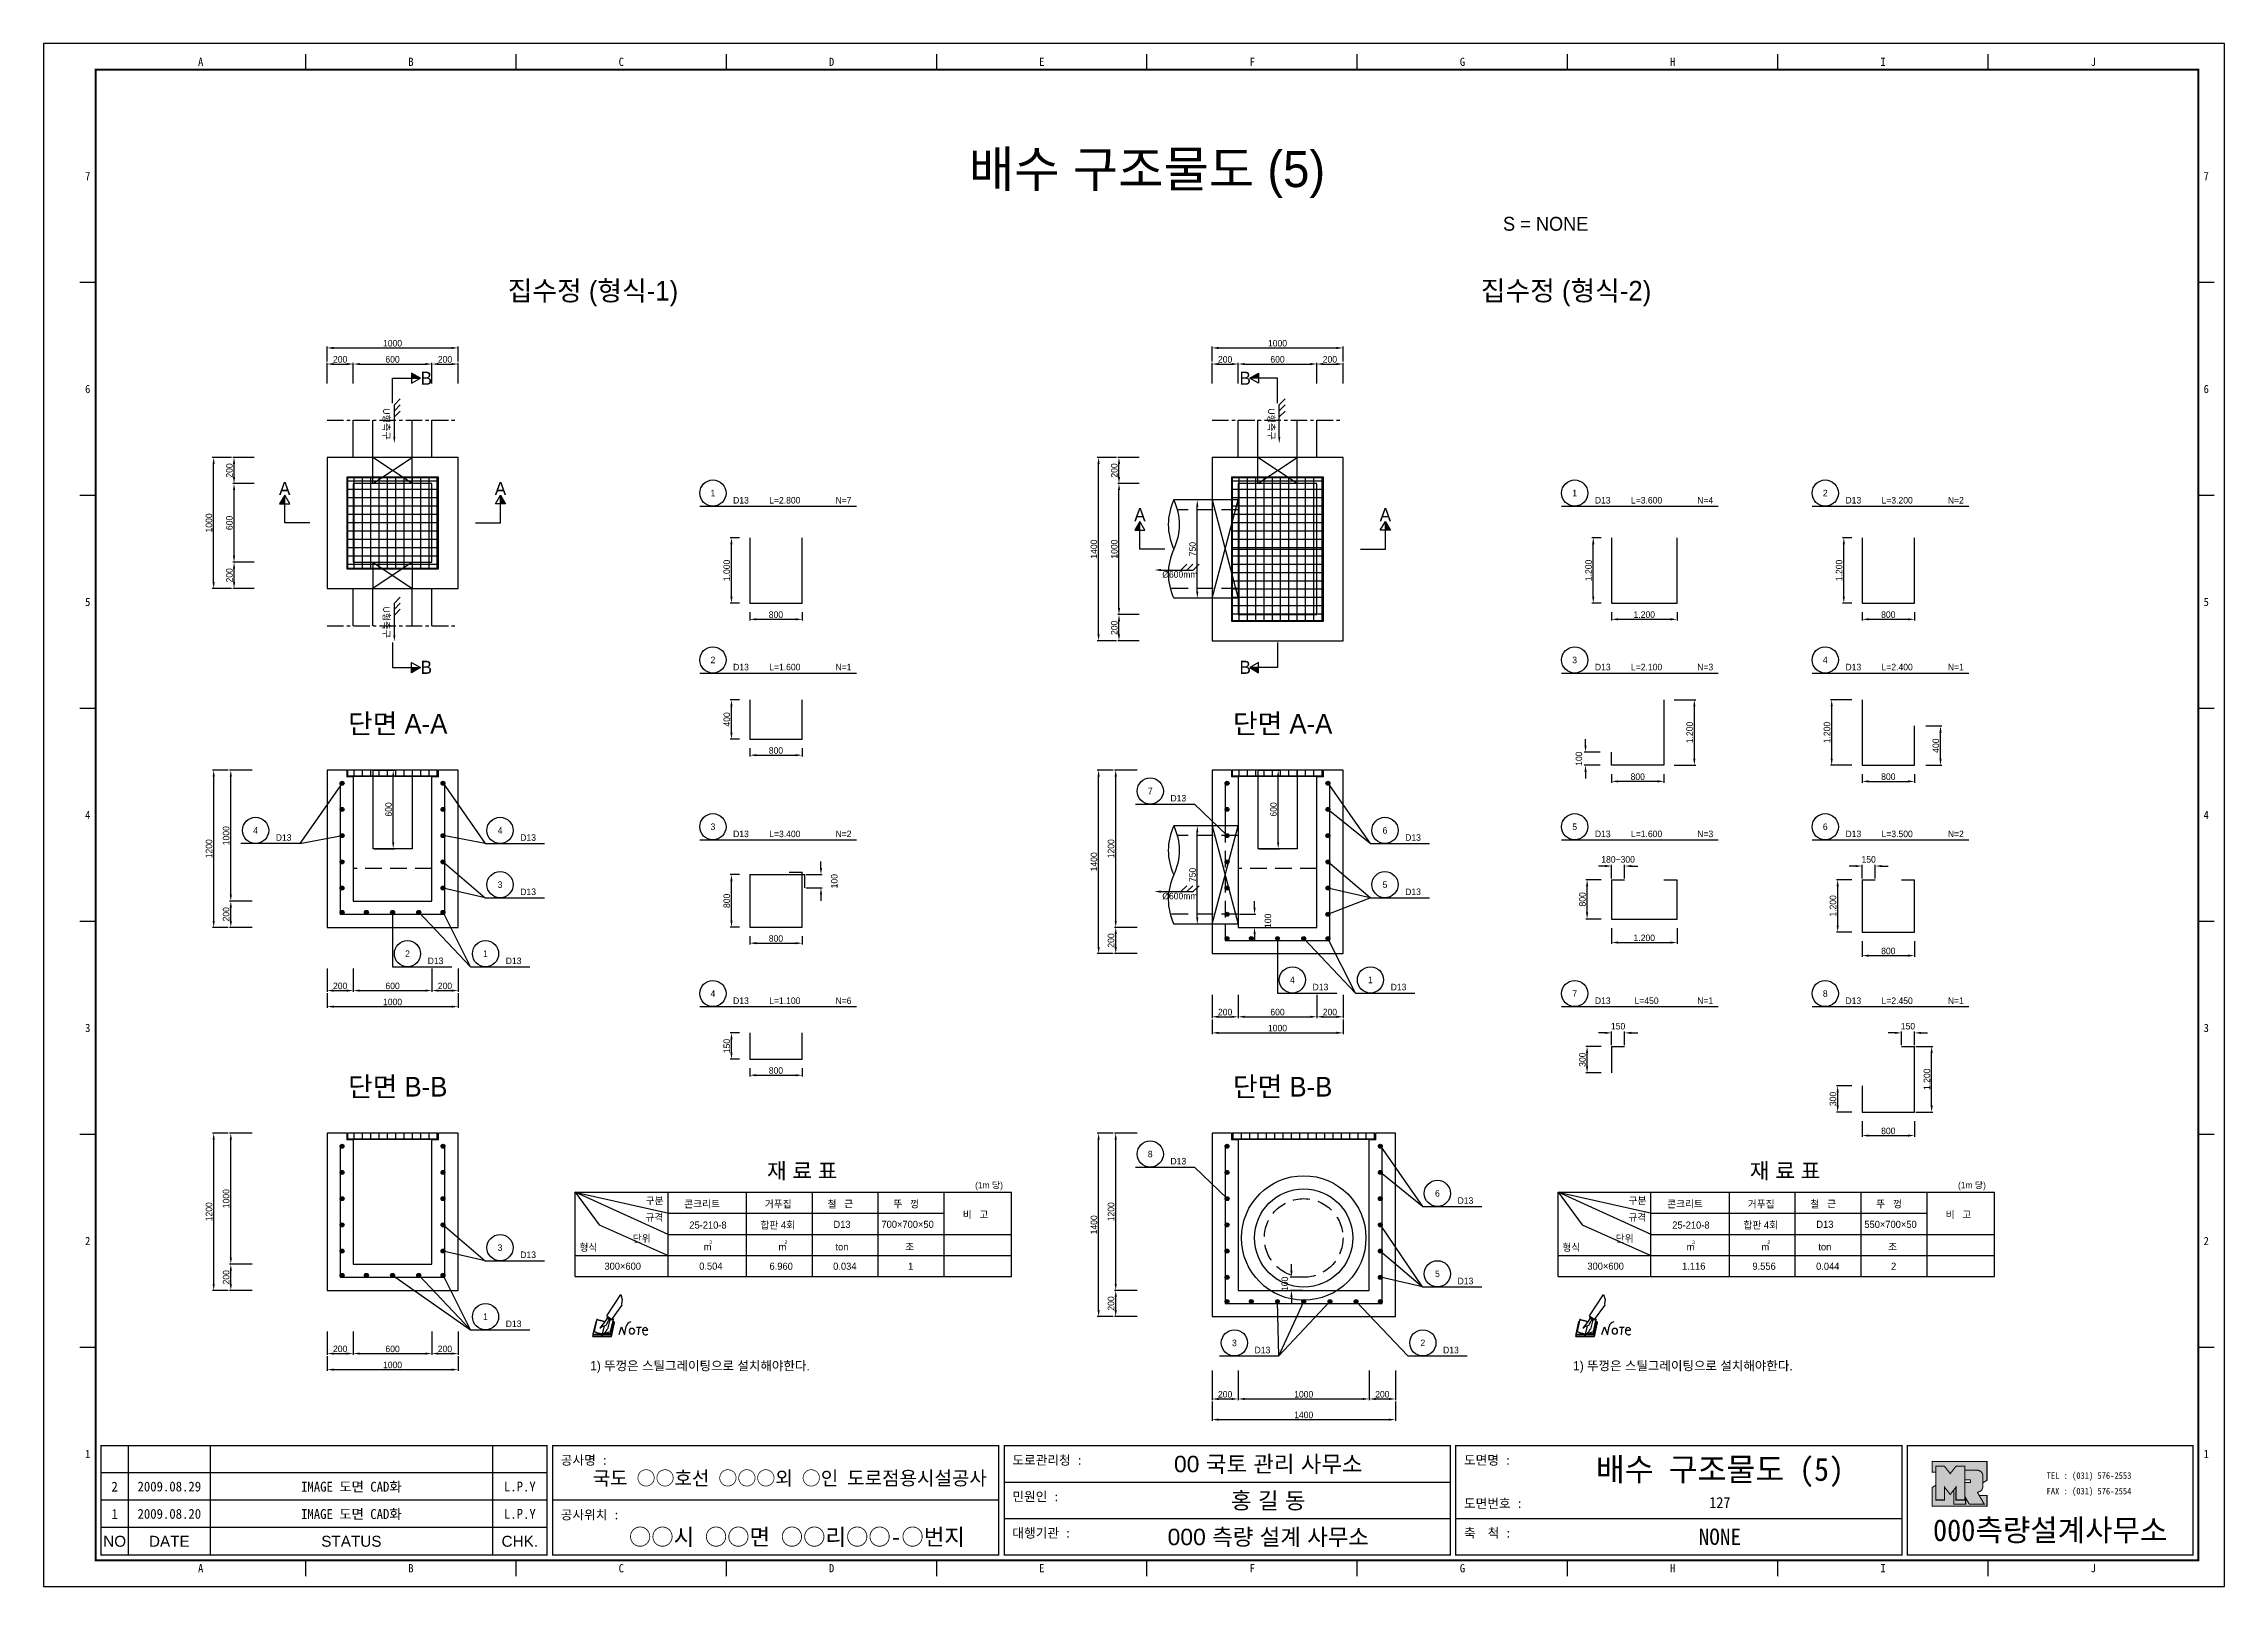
# Model space of a CAD drawing. Header units: millimetres. Extents: x 1091 to 1923, y -17 to 572.
import ezdxf
from ezdxf.enums import TextEntityAlignment as Align

# ---------------------------------------------------------------- set-up
doc = ezdxf.new("R2010")
doc.units = ezdxf.units.MM
doc.linetypes.add('CENTER', pattern=[2, 1.25, -0.25, 0.25, -0.25])
doc.linetypes.add('HIDDEN', pattern=[9.525, 6.35, -3.175])
for name, color, linetype in [('CZ-DIMT-0002', 7, 'Continuous'), ('CZ-EXST-0002', 1, 'Continuous'), ('CZ-LIN2-0003', 3, 'Continuous'), ('CZ-LIN3-0005', 5, 'Continuous'), ('CZ-LINE-0001', 7, 'Continuous'), ('CZ-MACL-0006', 6, 'Continuous'), ('CZ-TEXT-BOX0', 7, 'Continuous'), ('TITLE', 7, 'Continuous')]:
    doc.layers.add(name, color=color, linetype=linetype)
doc.styles.add('견고딕', font='arial.ttf')
doc.styles.add('돋움', font='')
doc.styles.add('돋음체', font='')
doc.styles.get('돋움').set_extended_font_data('Dotum')
doc.styles.get('돋음체').set_extended_font_data('DotumChe')

msp = doc.modelspace()

# ---------------------------------------------------------------- texts
at = {"layer": 'CZ-DIMT-0002', "style": '돋움'}
for s, height, p in [('B', 5, (1236.81, 444.02)), ('B', 5, (1549.34, 444.02)), ('A', 5, (1182.76, 401.96)), ('A', 5, (1265.1, 401.96)), ('1', 2.5, (1346.19, 400.2)), ('1', 2.5, (1675.11, 400.2)), ('2', 2.5, (1770.75, 400.2)), ('D13', 2.5, (1356.91, 397.47)), ('L=2.800', 2.5, (1373.64, 397.47)), ('N=7', 2.5, (1396.02, 397.47)), ('A', 5, (1509.17, 391.96)), ('A', 5, (1602.86, 391.96)), ('D13', 2.5, (1685.83, 397.47)), ('L=3.600', 2.5, (1702.56, 397.47)), ('N=4', 2.5, (1724.95, 397.47)), ('D13', 2.5, (1781.47, 397.47)), ('L=3.200', 2.5, (1798.2, 397.47)), ('N=2', 2.5, (1820.59, 397.47)), ('Ø600mm', 2.5, (1524.44, 369.17)), ('B', 5, (1236.81, 333.73)), ('2', 2.5, (1346.19, 336.55)), ('D13', 2.5, (1356.91, 333.82)), ('L=1.600', 2.5, (1373.64, 333.82)), ('N=1', 2.5, (1396.02, 333.82)), ('B', 5, (1549.34, 333.73)), ('3', 2.5, (1675.11, 336.55)), ('D13', 2.5, (1685.83, 333.82)), ('L=2.100', 2.5, (1702.56, 333.82)), ('N=3', 2.5, (1724.95, 333.82)), ('4', 2.5, (1770.75, 336.55)), ('D13', 2.5, (1781.47, 333.82)), ('L=2.400', 2.5, (1798.2, 333.82)), ('N=1', 2.5, (1820.59, 333.82)), ('7', 2.5, (1513.11, 286.52)), ('D13', 2.5, (1523.83, 283.79)), ('4', 2.5, (1171.64, 271.5)), ('D13', 2.5, (1182.36, 268.78)), ('4', 2.5, (1264.95, 271.5)), ('D13', 2.5, (1275.67, 268.78)), ('3', 2.5, (1346.19, 272.9)), ('D13', 2.5, (1356.91, 270.18)), ('L=3.400', 2.5, (1373.64, 270.18)), ('N=2', 2.5, (1396.02, 270.18)), ('6', 2.5, (1602.7, 271.5)), ('D13', 2.5, (1613.42, 268.78)), ('5', 2.5, (1675.11, 272.9)), ('D13', 2.5, (1685.83, 270.18)), ('L=1.600', 2.5, (1702.56, 270.18)), ('N=3', 2.5, (1724.95, 270.18)), ('6', 2.5, (1770.75, 272.9)), ('D13', 2.5, (1781.47, 270.18)), ('L=3.500', 2.5, (1798.2, 270.18)), ('N=2', 2.5, (1820.59, 270.18)), ('3', 2.5, (1264.95, 250.81)), ('5', 2.5, (1602.7, 250.81)), ('D13', 2.5, (1275.67, 248.09)), ('Ø600mm', 2.5, (1524.44, 246.46)), ('D13', 2.5, (1613.42, 248.09)), ('2', 2.5, (1229.61, 224.47)), ('1', 2.5, (1259.4, 224.47)), ('D13', 2.5, (1240.33, 221.74)), ('D13', 2.5, (1270.12, 221.74)), ('4', 2.5, (1346.19, 209.26)), ('4', 2.5, (1567.36, 214.47)), ('D13', 2.5, (1578.08, 211.74)), ('1', 2.5, (1597.16, 214.47)), ('D13', 2.5, (1607.88, 211.74)), ('7', 2.5, (1675.11, 209.26)), ('8', 2.5, (1770.75, 209.26)), ('D13', 2.5, (1356.91, 206.53)), ('L=1.100', 2.5, (1373.64, 206.53)), ('N=6', 2.5, (1396.02, 206.53)), ('D13', 2.5, (1685.83, 206.53)), ('L=450', 2.5, (1702.56, 206.53)), ('N=1', 2.5, (1724.95, 206.53)), ('D13', 2.5, (1781.47, 206.53)), ('L=2.450', 2.5, (1798.2, 206.53)), ('N=1', 2.5, (1820.59, 206.53)), ('8', 2.5, (1513.11, 148.03)), ('D13', 2.5, (1523.83, 145.3)), ('6', 2.5, (1622.7, 133.02)), ('D13', 2.5, (1633.42, 130.29)), ('3', 2.5, (1264.95, 112.33)), ('D13', 2.5, (1275.67, 109.6)), ('5', 2.5, (1622.7, 102.33)), ('D13', 2.5, (1633.42, 99.6)), ('1', 2.5, (1259.4, 85.98)), ('D13', 2.5, (1270.12, 83.26)), ('3', 2.5, (1545.24, 75.98)), ('2', 2.5, (1617.16, 75.98)), ('D13', 2.5, (1555.96, 73.26)), ('D13', 2.5, (1627.88, 73.26))]:
    msp.add_text(s, height=height, dxfattribs=at).set_placement(p, align=Align.MIDDLE_CENTER)
for p in [(1221.6, 426.53), (1559.36, 426.53), (1221.6, 350.91)]:
    msp.add_text('U형측구', height=2.5, rotation=270, dxfattribs=at).set_placement(p, align=Align.MIDDLE_CENTER)
for s, height, p in [('재 료 표', 6, (1366.81, 138.62)), ('재 료 표', 6, (1741.96, 138.62)), ('  (1m 당)', 2.446, (1444.5, 134.92)), ('  (1m 당)', 2.446, (1819.66, 134.92)), ('규격', 2.717, (1320.45, 122.49)), ('구분', 2.717, (1320.55, 128.9)), (' 콘크리트', 2.717, (1334.26, 127.62)), ('거푸집', 2.717, (1366.02, 127.63)), ('철   근', 2.717, (1389.93, 127.62)), ('뚜   껑', 2.717, (1415.09, 127.62)), ('비   고', 2.717, (1441.54, 123.59)), ('규격', 2.717, (1695.6, 122.49)), ('구분', 2.717, (1695.71, 128.9)), (' 콘크리트', 2.717, (1709.42, 127.62)), ('거푸집', 2.717, (1741.18, 127.63)), ('철   근', 2.717, (1765.09, 127.62)), ('뚜   껑', 2.717, (1790.25, 127.62)), ('비   고', 2.717, (1816.7, 123.59)), ('  단위', 2.717, (1313.64, 114.46)), ('25-210-8', 2.717, (1337.2, 119.58)), ('합판 4회', 2.717, (1364.35, 119.58)), (' D13', 2.717, (1391.21, 119.85)), ('700×700×50', 2.717, (1410.53, 119.85)), ('  단위', 2.717, (1688.8, 114.46)), ('25-210-8', 2.717, (1712.35, 119.58)), ('합판 4회', 2.717, (1739.51, 119.58)), (' D13', 2.717, (1766.37, 119.85)), ('550×700×50', 2.717, (1785.68, 119.85)), ('  형식', 2.717, (1293.3, 111.07)), ('m', 2.72, (1342.7, 111.27)), ('3', 1.36, (1344.81, 113.7)), ('m', 2.72, (1371.23, 111.27)), ('2', 1.36, (1373.54, 113.7)), ('ton', 2.717, (1392.97, 111.27)), ('조', 2.72, (1419.64, 111.27)), ('  형식', 2.717, (1668.45, 111.07)), ('m', 2.72, (1717.85, 111.27)), ('3', 1.36, (1719.97, 113.7)), ('m', 2.72, (1746.38, 111.27)), ('2', 1.36, (1748.7, 113.7)), ('ton', 2.717, (1768.12, 111.27)), ('조', 2.72, (1794.79, 111.27)), ('1) 뚜껑은 스틸그레이팅으로 설치해야한다.', 3.5, (1299.34, 65.52)), ('1) 뚜껑은 스틸그레이팅으로 설치해야한다.', 3.5, (1674.5, 65.52))]:
    msp.add_text(s, height=height, dxfattribs=at).set_placement(p)
for p in [(1318.73, 105.25), (1693.89, 105.25)]:
    msp.add_text('300×600', height=2.717, dxfattribs=at).set_placement(p, align=Align.MIDDLE_RIGHT)
for s, height, p in [('0.504', 2.717, (1349.86, 103.9)), ('6.960', 2.717, (1376.7, 103.87)), ('0.034', 2.717, (1400.99, 103.87)), ('1', 2.72, (1422.68, 103.87)), ('1.116', 2.717, (1725.01, 103.9)), ('9.556', 2.717, (1751.85, 103.87)), ('0.044', 2.717, (1776.15, 103.87)), ('2', 2.72, (1797.83, 103.87))]:
    msp.add_text(s, height=height, dxfattribs=at).set_placement(p, align=Align.RIGHT)
at = {"layer": 'CZ-LINE-0001', "char_height": 2.5, "attachment_point": 5, "style": '돋움'}
for s, insert in [('\\A1;1000', (1223.93, 457.36)), ('\\A1;1000', (1561.69, 457.36)), ('\\A1;200', (1203.93, 451.21)), ('\\A1;600', (1223.93, 451.21)), ('\\A1;200', (1243.93, 451.21)), ('\\A1;200', (1541.69, 451.21)), ('\\A1;600', (1561.69, 451.21)), ('\\A1;200', (1581.69, 451.21)), ('\\A1;800', (1370.25, 353.82)), ('\\A1;1.200', (1701.68, 353.83)), ('\\A1;800', (1794.82, 353.82)), ('\\A1;800', (1370.25, 301.98)), ('\\A1;800', (1699.18, 291.98)), ('\\A1;800', (1794.82, 291.98)), ('\\A1;180~300', (1691.68, 260.43)), ('\\A1;150', (1787.32, 260.43)), ('\\A1;800', (1370.25, 230.26)), ('\\A1;1.200', (1701.68, 230.5)), ('\\A1;800', (1794.82, 225.5)), ('\\A1;200', (1203.93, 212.17)), ('\\A1;600', (1223.93, 212.17)), ('\\A1;200', (1243.93, 212.17)), ('\\A1;1000', (1223.93, 206.05)), ('\\A1;200', (1541.69, 202.17)), ('\\A1;600', (1561.69, 202.17)), ('\\A1;200', (1581.69, 202.17)), ('\\A1;1000', (1561.69, 196.05)), ('\\A1;150', (1691.68, 196.79)), ('\\A1;150', (1802.32, 196.79)), ('\\A1;800', (1370.25, 179.88)), ('\\A1;800', (1794.82, 156.85)), ('\\A1;200', (1203.93, 73.68)), ('\\A1;600', (1223.93, 73.68)), ('\\A1;200', (1243.93, 73.68)), ('\\A1;1000', (1223.93, 67.56)), ('\\A1;200', (1541.69, 56.36)), ('\\A1;1000', (1571.69, 56.36)), ('\\A1;200', (1601.69, 56.36)), ('\\A1;1400', (1571.69, 48.49))]:
    msp.add_mtext(s, dxfattribs=dict(at, insert=insert))
at = {"layer": 'CZ-LINE-0001', "char_height": 2.5, "attachment_point": 5, "rotation": 90, "style": '돋움'}
for s, insert in [('\\A1;200', (1161.65, 408.82)), ('\\A1;200', (1499.4, 408.82)), ('\\A1;1000', (1153.85, 388.82)), ('\\A1;600', (1161.65, 388.82)), ('\\A1;1.000', (1351.49, 370.69)), ('\\A1;1400', (1491.6, 378.82)), ('\\A1;1000', (1499.4, 378.82)), ('\\A1;750', (1529.29, 378.82)), ('\\A1;1.200', (1680.42, 370.69)), ('\\A1;1.200', (1776.05, 370.69)), ('\\A1;200', (1161.65, 368.82)), ('\\A1;200', (1499.4, 348.82)), ('\\A1;400', (1351.5, 313.85)), ('\\A1;1.200', (1719.01, 308.85)), ('\\A1;1.200', (1771.42, 308.85)), ('\\A1;100', (1676.72, 298.85)), ('\\A1;400', (1812.96, 303.85)), ('\\A1;600', (1222.4, 279.5)), ('\\A1;600', (1560.15, 279.5)), ('\\A1;1200', (1153.87, 264.5)), ('\\A1;1000', (1160.4, 269.5)), ('\\A1;1200', (1498.16, 264.5)), ('\\A1;1400', (1491.62, 259.5)), ('\\A1;100', (1392.53, 252.12)), ('\\A1;750', (1529.29, 254.5)), ('\\A1;200', (1160.41, 239.5)), ('\\A1;800', (1351.5, 244.62)), ('\\A1;800', (1678.07, 245.2)), ('\\A1;1.200', (1773.7, 242.7)), ('\\A1;100', (1558.03, 237)), ('\\A1;200', (1498.16, 229.5)), ('\\A1;150', (1351.49, 189.24)), ('\\A1;300', (1678.07, 184.05)), ('\\A1;1.200', (1809.57, 176.55)), ('\\A1;300', (1773.71, 169.05)), ('\\A1;1000', (1160.4, 131.01)), ('\\A1;1200', (1153.87, 126.01)), ('\\A1;1200', (1498.16, 126.01)), ('\\A1;1400', (1491.62, 121.01)), ('\\A1;200', (1160.41, 101.01)), ('\\A1;100', (1564.48, 98.51)), ('\\A1;200', (1498.16, 91.01))]:
    msp.add_mtext(s, dxfattribs=dict(at, insert=insert))
at = {"layer": 'CZ-TEXT-BOX0', "style": '돋움'}
for s, p in [('집수정 (형식-1)', (1300.41, 477.41)), ('집수정 (형식-2)', (1671.82, 477.41)), ('단면 A-A', (1225.89, 312.2)), ('단면 A-A', (1563.64, 312.2)), ('단면 B-B', (1225.89, 173.71)), ('단면 B-B', (1563.64, 173.71))]:
    msp.add_text(s, height=7.5, dxfattribs=at).set_placement(p, align=Align.MIDDLE_CENTER)
at = {"layer": 'TITLE', "color": 3, "linetype": 'Continuous', "style": '돋음체'}
for s, p in [('A', (1150.69, 564.74)), ('B', (1230.95, 564.74)), ('C', (1311.22, 564.74)), ('D', (1391.48, 564.74)), ('E', (1471.74, 564.74)), ('F', (1552.01, 564.74)), ('G', (1632.27, 564.74)), ('H', (1712.53, 564.74)), ('I', (1792.8, 564.74)), ('J', (1873.06, 564.74)), ('7', (1107.58, 521.15)), ('7', (1916.16, 521.15)), ('6', (1107.58, 439.9)), ('6', (1916.16, 439.9)), ('5', (1107.58, 358.64)), ('5', (1916.16, 358.64)), ('4', (1107.58, 277.39)), ('4', (1916.16, 277.39)), ('3', (1107.58, 196.13)), ('3', (1916.16, 196.13)), ('2', (1107.58, 114.88)), ('2', (1916.16, 114.88)), ('1', (1107.58, 33.62)), ('1', (1916.16, 33.62)), ('A', (1150.69, -9.99)), ('B', (1230.95, -9.99)), ('C', (1311.22, -9.99)), ('D', (1391.48, -9.99)), ('E', (1471.74, -9.99)), ('F', (1552.01, -9.99)), ('G', (1632.27, -9.99)), ('H', (1712.53, -9.99)), ('I', (1792.8, -9.99)), ('J', (1873.06, -9.99))]:
    msp.add_text(s, height=3.13, dxfattribs=at).set_placement(p, align=Align.MIDDLE)
at = {"layer": 'TITLE', "style": '돋움'}
msp.add_text('배수 구조물도 (5)', height=13.8017, dxfattribs=at).set_placement((1511.87, 523.84), align=Align.MIDDLE_CENTER)
msp.add_text('S = NONE', height=5.308, dxfattribs=at).set_placement((1647.75, 502.94), align=Align.MIDDLE_LEFT)
at = {"layer": 'TITLE', "style": '돋음체'}
for s, p in [('공사명 : ', (1288.14, 29.49)), ('도로관리청 :', (1460.5, 29.49)), ('도면명 :', (1632.87, 29.49)), ('민원인 :', (1460.5, 15.58)), ('도면번호 :', (1632.87, 12.99)), ('공사위치 :', (1288.14, 8.63)), ('대행기관 :', (1460.5, 1.68)), ('축  척 :', (1632.87, 1.68))]:
    msp.add_text(s, height=3.546, dxfattribs=at).set_placement(p)
at = {"layer": 'TITLE', "color": 7, "linetype": 'Continuous'}
for s, height, style, p in [('00 국토 관리 사무소', 6.2583, '견고딕', (1558.16, 29.84)), ('국도 ○○호선 ○○○외 ○인 도로점용시설공사', 5.3084, '돋음체', (1375.52, 24.44)), ('홍 길 동', 6.258, '견고딕', (1558.16, 15.93)), ('○○시 ○○면 ○○리○○-○번지', 6.2583, '돋음체', (1378.26, 2.03)), ('000 측량 설계 사무소', 6.2583, '견고딕', (1558.16, 2.02))]:
    msp.add_text(s, height=height, dxfattribs=dict(at, style=style)).set_placement(p, align=Align.MIDDLE)
at = {"layer": 'TITLE', "color": 7, "linetype": 'Continuous', "style": '돋음체'}
msp.add_text('배수 구조물도 (5)', height=8.8, dxfattribs=at).set_placement((1730.53, 27.74), align=Align.MIDDLE_CENTER)
at = {"layer": 'TITLE', "color": 180, "style": '돋음체'}
for s, p in [('TEL : (031) 576-2553', (1855.24, 24.12)), ('FAX : (031) 576-2554', (1855.24, 18.17))]:
    msp.add_text(s, height=2.5033, dxfattribs=at).set_placement(p)
at = {"layer": 'TITLE', "color": 1, "linetype": 'Continuous', "style": '돋음체'}
msp.add_text('2', height=3.75, dxfattribs=at).set_placement((1117.86, 21.15), align=Align.MIDDLE)
at = {"layer": 'TITLE', "linetype": 'Continuous'}
for s, height, style, p in [('2009.08.29', 3.755, '돋음체', (1138.72, 21.15)), ('L.P.Y', 3.755, '돋음체', (1272.49, 21.15)), ('127', 4.172, '돋음체', (1730.53, 15.07)), ('1', 3.75, '돋음체', (1117.86, 10.72)), ('2009.08.20', 3.755, '돋음체', (1138.72, 10.72)), ('L.P.Y', 3.755, '돋음체', (1272.49, 10.72)), ('NO', 4.172, '견고딕', (1117.86, 0.29)), ('DATE', 4.172, '견고딕', (1138.72, 0.29)), ('STATUS', 4.172, '견고딕', (1208.21, 0.29)), ('CHK.', 4.172, '견고딕', (1272.49, 0.29)), ('NONE', 6.258, '돋음체', (1730.53, 2.02))]:
    msp.add_text(s, height=height, dxfattribs=dict(at, style=style)).set_placement(p, align=Align.MIDDLE)
at = {"layer": 'TITLE', "style": '돋음체'}
for p in [(1208.21, 21.15), (1208.21, 10.72)]:
    msp.add_text('IMAGE 도면 CAD화', height=3.755, dxfattribs=at).set_placement(p, align=Align.MIDDLE)
at = {"layer": 'TITLE', "color": 180, "style": '돋음체'}
msp.add_text('000측량설계사무소', height=8.344, dxfattribs=at).set_placement((1856.61, 0.35), align=Align.CENTER)

# ---------------------------------------------------------------- blocks, each defined once
blk = doc.blocks.new('note')
for p, q in [((0.85, 3.5), (3.53, 7.57)), ((1.8, 2.79), (3.74, 5.46)), ((3.53, 7.57), (3.8, 6.64)), ((3.8, 6.64), (3.69, 5.72)), ((3.69, 5.72), (3.74, 5.46)), ((-1.24, 2.36), (-1.77, 0)), ((-1.77, 0), (1.77, 0)), ((-1.77, 0), (-1.77, -0.3)), ((-1.53, 0.52), (-1.55, 0.54)), ((-1.01, 2.9), (-1.53, 0.52)), ((-1.48, 0.48), (-1.53, 0.52)), ((-1.43, 0.44), (-1.48, 0.48)), ((-1.38, 0.41), (-1.43, 0.44)), ((-1.33, 0.4), (-1.38, 0.41)), ((-1.27, 0.37), (-1.33, 0.4)), ((-1.22, 0.35), (-1.27, 0.37)), ((-1.13, 2.36), (-1.24, 2.36)), ((-1.17, 0.33), (-1.22, 0.35)), ((-1.12, 0.32), (-1.17, 0.33)), ((-1.02, 0.25), (-1.12, 0.32)), ((-0.97, 0.22), (-1.02, 0.25)), ((-1, 2.9), (-1.01, 2.9)), ((-0.98, 2.85), (-1, 2.9)), ((-0.95, 2.8), (-0.98, 2.85)), ((-0.93, 0.21), (-0.97, 0.22)), ((-0.9, 2.75), (-0.95, 2.8)), ((-0.88, 0.19), (-0.93, 0.21)), ((-0.85, 2.72), (-0.9, 2.75)), ((-0.8, 0.18), (-0.88, 0.19)), ((-0.79, 2.69), (-0.85, 2.72)), ((-0.75, 0.17), (-0.8, 0.18)), ((-0.74, 2.68), (-0.79, 2.69)), ((-0.7, 0.16), (-0.75, 0.17)), ((-0.69, 2.65), (-0.74, 2.68)), ((-0.64, 0.15), (-0.7, 0.16)), ((-0.64, 2.65), (-0.69, 2.65)), ((-0.59, 2.63), (-0.64, 2.65)), ((-0.58, 0.14), (-0.64, 0.15)), ((-0.54, 2.62), (-0.59, 2.63)), ((-0.53, 0.13), (-0.58, 0.14)), ((-0.48, 2.61), (-0.54, 2.62)), ((-0.48, 0.12), (-0.53, 0.13)), ((-0.43, 2.61), (-0.48, 2.61)), ((-0.43, 0.11), (-0.48, 0.12)), ((0.75, 2.77), (-0.46, 1.16)), ((0.37, 2.24), (-0.46, 1.16)), ((-0.46, 1.16), (-0.08, 1.47)), ((-0.38, 2.59), (-0.43, 2.61)), ((-0.38, 0.08), (-0.43, 0.11)), ((-0.33, 2.59), (-0.38, 2.59)), ((-0.29, 0.06), (-0.38, 0.08)), ((-0.27, 2.58), (-0.33, 2.59)), ((-0.23, 0.05), (-0.29, 0.06)), ((-0.22, 2.57), (-0.27, 2.58)), ((-0.16, 0.04), (-0.23, 0.05)), ((-0.17, 2.56), (-0.22, 2.57)), ((-0.12, 2.55), (-0.17, 2.56)), ((-0.11, 0.03), (-0.16, 0.04)), ((-0.07, 2.53), (-0.12, 2.55)), ((-0.04, 0.02), (-0.11, 0.03)), ((-0.08, 1.47), (0.72, 1.75)), ((-0.01, 2.51), (-0.07, 2.53)), ((-0.05, -0.3), (-0.05, 0)), ((0, 0), (-0.04, 0.02)), ((0.04, 2.5), (-0.01, 2.51)), ((0.37, 1.63), (0, 0)), ((0, 0), (1.6, 0.53)), ((0, 0), (1.65, 0.18)), ((0, 0.01), (0.06, 0.04)), ((0, -0.3), (0, 0)), ((0.09, 2.48), (0.04, 2.5)), ((0.05, -0.3), (0.05, 0)), ((0.06, 0.04), (0.11, 0.07)), ((0.14, 2.48), (0.09, 2.48)), ((0.11, 0.07), (0.16, 0.09)), ((0.2, 2.47), (0.14, 2.48)), ((0.16, 0.09), (0.21, 0.12)), ((0.26, 2.43), (0.18, 2.46)), ((0.21, 0.12), (0.27, 0.14)), ((0.34, 2.4), (0.26, 2.43)), ((0.27, 0.14), (0.36, 0.19)), ((0.45, 2.37), (0.34, 2.4)), ((0.36, 0.19), (0.41, 0.22)), ((0.41, 0.22), (0.46, 0.27)), ((0.46, 0.27), (0.51, 0.3)), ((0.51, 0.3), (0.56, 0.34)), ((0.56, 0.34), (0.6, 0.4)), ((0.6, 0.4), (0.64, 0.45)), ((0.64, 0.45), (0.67, 0.51)), ((0.67, 0.51), (0.74, 0.58)), ((0.72, 1.75), (1.16, 2.53)), ((0.74, 0.58), (0.79, 0.63)), ((1, 3.1), (0.75, 2.77)), ((0.79, 0.63), (0.83, 0.68)), ((0.83, 0.68), (0.86, 0.73)), ((0.85, 3.5), (1.8, 2.79)), ((1, 3.4), (0.85, 3.21)), ((0.85, 3.21), (1.52, 2.71)), ((0.86, 0.73), (0.89, 0.79)), ((0.89, 0.84), (0.92, 0.89)), ((0.89, 0.79), (0.89, 0.84)), ((0.92, 0.89), (0.96, 0.95)), ((0.96, 0.95), (1.01, 0.97)), ((1.47, 2.74), (1.01, 0.97)), ((1.16, 2.53), (1.37, 2.82)), ((2.13, 2.84), (1.44, 2.63)), ((1.52, 2.71), (1.66, 2.9)), ((1.6, 0.53), (2.13, 2.84)), ((1.65, 0.18), (2.19, 2.48)), ((1.77, 0), (2.3, 2.36)), ((1.77, -0.3), (2.3, 2.07)), ((1.77, -0.38), (2.3, 1.99)), ((1.77, -0.44), (2.3, 1.93)), ((1.77, 0), (1.77, -0.3)), ((2.19, 2.48), (2.04, 2.47)), ((2.3, 2.36), (2.16, 2.36)), ((2.3, 2.36), (2.3, 2.07)), ((3.21, -0.08), (3.68, 1.4)), ((3.68, 1.4), (4.26, -0.14)), ((4.26, -0.14), (4.56, 1.44)), ((6.55, 1.34), (7.46, 1.34)), ((7.01, 1.34), (6.87, -0.11)), ((7.71, 0.77), (7.71, 0.55)), ((7.71, 0.77), (8.67, 0.77)), ((-1.77, -0.3), (1.77, -0.3)), ((-1.77, -0.43), (-1.77, -0.3)), ((-1.77, -0.37), (1.77, -0.37)), ((-1.77, -0.43), (1.77, -0.43))]:
    blk.add_line(p, q)
for centre, major_axis, start_param, end_param in [((0.4, 2.31), (0.0702, 0.0702), 3.283946, 6.425539), ((5.68, 1.23), (-0.806, 0.806), -0.591174, 0.597824), ((5.66, 0.58), (-0.378, 0.378), 3.926991, 10.210176), ((8.3, 0.49), (0.422, 0.422), 2.265602, 4.634911), ((8.19, 0.77), (-0.342, 0.342), 3.926991, 7.068583)]:
    blk.add_ellipse(centre, major_axis=major_axis, ratio=1, start_param=start_param, end_param=end_param)

# ---------------------------------------------------------------- hatches: boundary and pattern name
at = {"layer": 'CZ-LIN3-0005'}
h = msp.add_hatch(dxfattribs=at)
h.set_pattern_fill('ANSI37', color=256, angle=45, style=0)
h.set_pattern_definition([(90, (1056.8583, -26.9186), (-3.175, 7e-16), []), (180, (1056.8583, -26.9186), (-7e-16, -3.175), [])])
h.paths.add_polyline_path([(1206.68, 371.57), (1241.18, 371.57), (1241.18, 406.07), (1206.68, 406.07)])
h = msp.add_hatch(dxfattribs=at)
h.set_pattern_fill('ANSI37', color=256, angle=45, style=0)
h.set_pattern_definition([(90, (1394.6117, -26.9186), (-3.175, 7e-16), []), (180, (1394.6117, -26.9186), (-7e-16, -3.175), [])])
h.paths.add_polyline_path([(1544.44, 351.57), (1578.94, 351.57), (1578.94, 406.07), (1544.44, 406.07)])
h = msp.add_hatch(dxfattribs=at)
h.set_pattern_fill('ANSI37', color=256, angle=45, style=0)
h.set_pattern_definition([(90, (1056.8583, -72.844), (-3.175, 7e-16), []), (180, (1056.8583, -72.844), (-7e-16, -3.175), [])])
h.paths.add_polyline_path([(1241.18, 292.25), (1241.18, 294.5), (1206.68, 294.5), (1206.68, 292.25)])
h = msp.add_hatch(dxfattribs=at)
h.set_pattern_fill('ANSI37', color=256, angle=45, style=0)
h.set_pattern_definition([(90, (1394.6117, -72.844), (-3.175, 7e-16), []), (180, (1394.6117, -72.844), (-7e-16, -3.175), [])])
h.paths.add_polyline_path([(1578.94, 292.25), (1578.94, 294.5), (1544.44, 294.5), (1544.44, 292.25)])
h = msp.add_hatch(dxfattribs=at)
h.set_pattern_fill('ANSI37', color=256, angle=45, style=0)
h.set_pattern_definition([(90, (1056.8583, -211.3315), (-3.175, 7e-16), []), (180, (1056.8583, -211.3315), (-7e-16, -3.175), [])])
h.paths.add_polyline_path([(1241.18, 153.76), (1241.18, 156.01), (1206.68, 156.01), (1206.68, 153.76)])
h = msp.add_hatch(dxfattribs=at)
h.set_pattern_fill('ANSI37', color=256, angle=45, style=0)
h.set_pattern_definition([(90, (1414.6117, -211.3315), (-3.175, 7e-16), []), (180, (1414.6117, -211.3315), (-7e-16, -3.175), [])])
h.paths.add_polyline_path([(1598.94, 153.76), (1598.94, 156.01), (1544.44, 156.01), (1544.44, 153.76)])
at = {"layer": 'CZ-LINE-0001'}
for points in [[(1234.53, 444.02), (1231.17, 445.97), (1231.17, 444.02)], [(1554.45, 444.02), (1554.45, 445.97), (1551.08, 444.02)], [(1182.76, 399.42), (1180.82, 396.06), (1182.76, 396.06)], [(1265.1, 396.06), (1267.05, 396.06), (1265.1, 399.42)], [(1509.17, 389.42), (1507.22, 386.05), (1509.17, 386.05)], [(1602.86, 386.05), (1604.8, 386.05), (1602.86, 389.42)], [(1231.17, 333.61), (1231.17, 331.67), (1234.53, 333.61)], [(1551.08, 333.61), (1554.45, 331.67), (1554.45, 333.61)]]:
    msp.add_hatch(color=256, dxfattribs=at).paths.add_polyline_path(points)
at = {"layer": 'CZ-MACL-0006'}
h = msp.add_hatch(color=256, dxfattribs=at)
edge = h.paths.add_edge_path()
edge.add_arc((1204.68, 289.5), 0.75, 0, 360)
h = msp.add_hatch(color=256, dxfattribs=at)
edge = h.paths.add_edge_path()
edge.add_arc((1243.18, 289.5), 0.75, 0, 360)
h = msp.add_hatch(color=256, dxfattribs=at)
edge = h.paths.add_edge_path()
edge.add_arc((1542.44, 289.5), 0.75, 0, 360)
h = msp.add_hatch(color=256, dxfattribs=at)
edge = h.paths.add_edge_path()
edge.add_arc((1580.94, 289.5), 0.75, 0, 360)
h = msp.add_hatch(color=256, dxfattribs=at)
edge = h.paths.add_edge_path()
edge.add_arc((1204.68, 279.5), 0.75, 0, 360)
h = msp.add_hatch(color=256, dxfattribs=at)
edge = h.paths.add_edge_path()
edge.add_arc((1243.18, 279.5), 0.75, 0, 360)
h = msp.add_hatch(color=256, dxfattribs=at)
edge = h.paths.add_edge_path()
edge.add_arc((1542.44, 279.5), 0.75, 0, 360)
h = msp.add_hatch(color=256, dxfattribs=at)
edge = h.paths.add_edge_path()
edge.add_arc((1580.94, 279.5), 0.75, 0, 360)
h = msp.add_hatch(color=256, dxfattribs=at)
edge = h.paths.add_edge_path()
edge.add_arc((1204.68, 269.5), 0.75, 0, 360)
h = msp.add_hatch(color=256, dxfattribs=at)
edge = h.paths.add_edge_path()
edge.add_arc((1243.18, 269.5), 0.75, 0, 360)
h = msp.add_hatch(color=256, dxfattribs=at)
edge = h.paths.add_edge_path()
edge.add_arc((1542.44, 269.5), 0.75, 0, 360)
h = msp.add_hatch(color=256, dxfattribs=at)
edge = h.paths.add_edge_path()
edge.add_arc((1580.94, 269.5), 0.75, 0, 360)
h = msp.add_hatch(color=256, dxfattribs=at)
edge = h.paths.add_edge_path()
edge.add_arc((1204.68, 259.5), 0.75, 0, 360)
h = msp.add_hatch(color=256, dxfattribs=at)
edge = h.paths.add_edge_path()
edge.add_arc((1243.18, 259.5), 0.75, 0, 360)
h = msp.add_hatch(color=256, dxfattribs=at)
edge = h.paths.add_edge_path()
edge.add_arc((1542.44, 259.5), 0.75, 0, 360)
h = msp.add_hatch(color=256, dxfattribs=at)
edge = h.paths.add_edge_path()
edge.add_arc((1580.94, 259.5), 0.75, 0, 360)
h = msp.add_hatch(color=256, dxfattribs=at)
edge = h.paths.add_edge_path()
edge.add_arc((1204.68, 249.5), 0.75, 0, 360)
h = msp.add_hatch(color=256, dxfattribs=at)
edge = h.paths.add_edge_path()
edge.add_arc((1243.18, 249.5), 0.75, 0, 360)
h = msp.add_hatch(color=256, dxfattribs=at)
edge = h.paths.add_edge_path()
edge.add_arc((1542.44, 249.5), 0.75, 0, 360)
h = msp.add_hatch(color=256, dxfattribs=at)
edge = h.paths.add_edge_path()
edge.add_arc((1580.94, 249.5), 0.75, 0, 360)
h = msp.add_hatch(color=256, dxfattribs=at)
edge = h.paths.add_edge_path()
edge.add_arc((1204.68, 240.25), 0.75, 0, 360)
h = msp.add_hatch(color=256, dxfattribs=at)
edge = h.paths.add_edge_path()
edge.add_arc((1213.93, 240.25), 0.75, 0, 360)
h = msp.add_hatch(color=256, dxfattribs=at)
edge = h.paths.add_edge_path()
edge.add_arc((1223.93, 240.25), 0.75, 0, 360)
h = msp.add_hatch(color=256, dxfattribs=at)
edge = h.paths.add_edge_path()
edge.add_arc((1233.93, 240.25), 0.75, 0, 360)
h = msp.add_hatch(color=256, dxfattribs=at)
edge = h.paths.add_edge_path()
edge.add_arc((1243.18, 240.25), 0.75, 0, 360)
h = msp.add_hatch(color=256, dxfattribs=at)
edge = h.paths.add_edge_path()
edge.add_arc((1542.44, 239.5), 0.75, 0, 360)
h = msp.add_hatch(color=256, dxfattribs=at)
edge = h.paths.add_edge_path()
edge.add_arc((1580.94, 239.5), 0.75, 0, 360)
h = msp.add_hatch(color=256, dxfattribs=at)
edge = h.paths.add_edge_path()
edge.add_arc((1542.44, 230.25), 0.75, 0, 360)
h = msp.add_hatch(color=256, dxfattribs=at)
edge = h.paths.add_edge_path()
edge.add_arc((1551.69, 230.25), 0.75, 0, 360)
h = msp.add_hatch(color=256, dxfattribs=at)
edge = h.paths.add_edge_path()
edge.add_arc((1561.69, 230.25), 0.75, 0, 360)
h = msp.add_hatch(color=256, dxfattribs=at)
edge = h.paths.add_edge_path()
edge.add_arc((1571.69, 230.25), 0.75, 0, 360)
h = msp.add_hatch(color=256, dxfattribs=at)
edge = h.paths.add_edge_path()
edge.add_arc((1580.94, 230.25), 0.75, 0, 360)
h = msp.add_hatch(color=256, dxfattribs=at)
edge = h.paths.add_edge_path()
edge.add_arc((1204.68, 151.01), 0.75, 0, 360)
h = msp.add_hatch(color=256, dxfattribs=at)
edge = h.paths.add_edge_path()
edge.add_arc((1243.18, 151.01), 0.75, 0, 360)
h = msp.add_hatch(color=256, dxfattribs=at)
edge = h.paths.add_edge_path()
edge.add_arc((1542.44, 151.01), 0.75, 0, 360)
h = msp.add_hatch(color=256, dxfattribs=at)
edge = h.paths.add_edge_path()
edge.add_arc((1600.94, 151.01), 0.75, 0, 360)
h = msp.add_hatch(color=256, dxfattribs=at)
edge = h.paths.add_edge_path()
edge.add_arc((1204.68, 141.01), 0.75, 0, 360)
h = msp.add_hatch(color=256, dxfattribs=at)
edge = h.paths.add_edge_path()
edge.add_arc((1243.18, 141.01), 0.75, 0, 360)
h = msp.add_hatch(color=256, dxfattribs=at)
edge = h.paths.add_edge_path()
edge.add_arc((1542.44, 141.01), 0.75, 0, 360)
h = msp.add_hatch(color=256, dxfattribs=at)
edge = h.paths.add_edge_path()
edge.add_arc((1600.94, 141.01), 0.75, 0, 360)
h = msp.add_hatch(color=256, dxfattribs=at)
edge = h.paths.add_edge_path()
edge.add_arc((1204.68, 131.01), 0.75, 0, 360)
h = msp.add_hatch(color=256, dxfattribs=at)
edge = h.paths.add_edge_path()
edge.add_arc((1243.18, 131.01), 0.75, 0, 360)
h = msp.add_hatch(color=256, dxfattribs=at)
edge = h.paths.add_edge_path()
edge.add_arc((1542.44, 131.01), 0.75, 0, 360)
h = msp.add_hatch(color=256, dxfattribs=at)
edge = h.paths.add_edge_path()
edge.add_arc((1600.94, 131.01), 0.75, 0, 360)
h = msp.add_hatch(color=256, dxfattribs=at)
edge = h.paths.add_edge_path()
edge.add_arc((1204.68, 121.01), 0.75, 0, 360)
h = msp.add_hatch(color=256, dxfattribs=at)
edge = h.paths.add_edge_path()
edge.add_arc((1243.18, 121.01), 0.75, 0, 360)
h = msp.add_hatch(color=256, dxfattribs=at)
edge = h.paths.add_edge_path()
edge.add_arc((1542.44, 121.01), 0.75, 0, 360)
h = msp.add_hatch(color=256, dxfattribs=at)
edge = h.paths.add_edge_path()
edge.add_arc((1600.94, 121.01), 0.75, 0, 360)
h = msp.add_hatch(color=256, dxfattribs=at)
edge = h.paths.add_edge_path()
edge.add_arc((1204.68, 111.01), 0.75, 0, 360)
h = msp.add_hatch(color=256, dxfattribs=at)
edge = h.paths.add_edge_path()
edge.add_arc((1243.18, 111.01), 0.75, 0, 360)
h = msp.add_hatch(color=256, dxfattribs=at)
edge = h.paths.add_edge_path()
edge.add_arc((1542.44, 111.01), 0.75, 0, 360)
h = msp.add_hatch(color=256, dxfattribs=at)
edge = h.paths.add_edge_path()
edge.add_arc((1600.94, 111.01), 0.75, 0, 360)
h = msp.add_hatch(color=256, dxfattribs=at)
edge = h.paths.add_edge_path()
edge.add_arc((1204.68, 101.76), 0.75, 0, 360)
h = msp.add_hatch(color=256, dxfattribs=at)
edge = h.paths.add_edge_path()
edge.add_arc((1213.93, 101.76), 0.75, 0, 360)
h = msp.add_hatch(color=256, dxfattribs=at)
edge = h.paths.add_edge_path()
edge.add_arc((1223.93, 101.76), 0.75, 0, 360)
h = msp.add_hatch(color=256, dxfattribs=at)
edge = h.paths.add_edge_path()
edge.add_arc((1233.93, 101.76), 0.75, 0, 360)
h = msp.add_hatch(color=256, dxfattribs=at)
edge = h.paths.add_edge_path()
edge.add_arc((1243.18, 101.76), 0.75, 0, 360)
h = msp.add_hatch(color=256, dxfattribs=at)
edge = h.paths.add_edge_path()
edge.add_arc((1542.44, 101.01), 0.75, 0, 360)
h = msp.add_hatch(color=256, dxfattribs=at)
edge = h.paths.add_edge_path()
edge.add_arc((1600.94, 101.01), 0.75, 0, 360)
h = msp.add_hatch(color=256, dxfattribs=at)
edge = h.paths.add_edge_path()
edge.add_arc((1542.44, 91.76), 0.75, 0, 360)
h = msp.add_hatch(color=256, dxfattribs=at)
edge = h.paths.add_edge_path()
edge.add_arc((1551.69, 91.76), 0.75, 0, 360)
h = msp.add_hatch(color=256, dxfattribs=at)
edge = h.paths.add_edge_path()
edge.add_arc((1561.69, 91.76), 0.75, 0, 360)
h = msp.add_hatch(color=256, dxfattribs=at)
edge = h.paths.add_edge_path()
edge.add_arc((1571.69, 91.76), 0.75, 0, 360)
h = msp.add_hatch(color=256, dxfattribs=at)
edge = h.paths.add_edge_path()
edge.add_arc((1581.69, 91.76), 0.75, 0, 360)
h = msp.add_hatch(color=256, dxfattribs=at)
edge = h.paths.add_edge_path()
edge.add_arc((1591.69, 91.76), 0.75, 0, 360)
h = msp.add_hatch(color=256, dxfattribs=at)
edge = h.paths.add_edge_path()
edge.add_arc((1600.94, 91.76), 0.75, 0, 360)
at = {"layer": 'TITLE', "ltscale": 150}
h = msp.add_hatch(color=8, dxfattribs=at)
edge = h.paths.add_edge_path()
edge.add_line((1832.49, 30.73), (1811.52, 30.73))
edge.add_line((1811.52, 30.73), (1811.52, 26.64))
edge.add_line((1811.52, 26.64), (1812.91, 26.64))
edge.add_line((1812.91, 26.64), (1812.91, 28.94))
edge.add_line((1812.91, 28.94), (1816.23, 28.94))
edge.add_line((1816.23, 28.94), (1818.45, 26.09))
edge.add_line((1818.45, 26.09), (1820.67, 28.94))
edge.add_line((1820.67, 28.94), (1824, 28.94))
edge.add_line((1824, 28.94), (1824, 27.38))
edge.add_line((1824, 27.38), (1828.79, 27.38))
edge.add_arc((1828.79, 25.28), 2.1, 0, 90, ccw=False)
edge.add_line((1830.89, 25.28), (1830.89, 22.59))
edge.add_line((1830.89, 22.59), (1832.49, 23.59))
edge.add_line((1832.49, 23.59), (1832.49, 30.73))
h.paths.add_polyline_path([(1819.8, 19.87), (1818.45, 18.13), (1816.23, 20.99), (1816.23, 16.05), (1812.91, 16.05), (1812.91, 21.65), (1811.52, 20.78), (1811.52, 13.64), (1832.49, 13.64), (1832.49, 17.73), (1829.54, 17.73), (1831.42, 14.48), (1825.71, 14.48), (1824.34, 16.86), (1824.34, 14.48), (1819.8, 14.48)])
msp.add_hatch(color=5, dxfattribs=at).paths.add_polyline_path([(1824, 28.94), (1820.67, 28.94), (1818.45, 26.09), (1816.23, 28.94), (1812.91, 28.94), (1812.91, 16.05), (1816.23, 16.05), (1816.23, 20.99), (1818.45, 18.13), (1820.67, 20.99), (1820.67, 16.05), (1824, 16.05)])
h = msp.add_hatch(color=161, dxfattribs=at)
edge = h.paths.add_edge_path()
edge.add_arc((1828.79, 25.28), 2.1, 360, 450)
edge.add_line((1828.79, 27.38), (1824, 27.38))
edge.add_line((1824, 27.38), (1824, 23.73))
edge.add_line((1824, 23.73), (1825.95, 23.73))
edge.add_arc((1825.95, 23.51), 0.222, 0, 90, ccw=False)
edge.add_line((1826.17, 23.51), (1826.17, 22.9))
edge.add_arc((1825.95, 22.9), 0.222, -90, 0, ccw=False)
edge.add_line((1825.95, 22.68), (1824, 22.68))
edge.add_line((1824, 22.68), (1824, 16.05))
edge.add_line((1824, 16.05), (1820.67, 16.05))
edge.add_line((1820.67, 16.05), (1820.67, 20.99))
edge.add_line((1820.67, 20.99), (1819.8, 19.87))
edge.add_line((1819.8, 19.87), (1819.8, 14.48))
edge.add_line((1819.8, 14.48), (1824.34, 14.48))
edge.add_line((1824.34, 14.48), (1824.34, 16.86))
edge.add_line((1824.34, 16.86), (1825.71, 14.48))
edge.add_line((1825.71, 14.48), (1831.42, 14.48))
edge.add_line((1831.42, 14.48), (1828.79, 19.04))
edge.add_arc((1828.79, 21.14), 2.1, 270, 360)
edge.add_line((1830.89, 21.14), (1830.89, 25.28))

# ---------------------------------------------------------------- linework, layer by layer
at = {"layer": 'CZ-EXST-0002'}
for p, q in [((1208.93, 413.82), (1208.93, 428.06)), ((1216.43, 413.82), (1216.43, 428.06)), ((1231.43, 413.82), (1231.43, 428.06)), ((1238.93, 413.82), (1238.93, 428.06)), ((1546.69, 413.82), (1546.69, 428.06)), ((1554.19, 413.82), (1554.19, 428.06)), ((1569.19, 413.82), (1569.19, 428.06)), ((1576.69, 413.82), (1576.69, 428.06)), ((1546.69, 397.57), (1522.13, 397.57)), ((1208.93, 349.57), (1208.93, 363.82)), ((1216.43, 349.57), (1216.43, 363.82)), ((1231.43, 349.57), (1231.43, 363.82)), ((1238.93, 349.57), (1238.93, 363.82)), ((1546.69, 360.07), (1522.13, 360.07)), ((1546.69, 273.25), (1522.13, 273.25)), ((1546.69, 235.75), (1522.13, 235.75))]:
    msp.add_line(p, q, dxfattribs=at)
at = {"layer": 'CZ-EXST-0002', "linetype": 'HIDDEN'}
for p, q in [((1546.69, 393.82), (1523.54, 393.82)), ((1546.69, 363.82), (1520.73, 363.82)), ((1546.69, 269.5), (1523.54, 269.5)), ((1546.69, 239.5), (1520.73, 239.5))]:
    msp.add_line(p, q, dxfattribs=at)
at = {"layer": 'CZ-EXST-0002'}
msp.add_circle((1571.69, 116.01), 18.75, dxfattribs=at)
at = {"layer": 'CZ-EXST-0002', "linetype": 'HIDDEN'}
msp.add_circle((1571.69, 116.01), 15, dxfattribs=at)
at = {"layer": 'CZ-EXST-0002'}
for centre, start, end in [((1541.51, 388.19), 154.17525, 205.82475), ((1502.76, 388.19), 334.17525, 25.82475), ((1541.51, 369.44), 154.17525, 205.82475), ((1541.51, 263.88), 154.17525, 205.82475), ((1502.76, 263.88), 334.17525, 25.82475), ((1541.51, 245.13), 154.17525, 205.82475)]:
    msp.add_arc(centre, 21.52, start, end, dxfattribs=at)
at = {"layer": 'CZ-LIN2-0003'}
for p, q in [((1216.43, 403.82), (1216.43, 413.82)), ((1231.43, 403.82), (1231.43, 413.82)), ((1554.19, 403.82), (1554.19, 413.82)), ((1569.19, 403.82), (1569.19, 413.82)), ((1216.43, 373.82), (1216.43, 363.82)), ((1231.43, 373.82), (1231.43, 363.82)), ((1198.93, 294.5), (1198.93, 234.5)), ((1206.43, 294.5), (1198.93, 294.5)), ((1206.43, 294.5), (1206.43, 292)), ((1208.93, 292), (1206.43, 292)), ((1208.93, 292), (1208.93, 244.5)), ((1216.43, 294.5), (1216.43, 264.5)), ((1231.43, 294.5), (1231.43, 264.5)), ((1238.93, 244.5), (1238.93, 292)), ((1241.43, 292), (1238.93, 292)), ((1248.93, 294.5), (1241.43, 294.5)), ((1241.43, 292), (1241.43, 294.5)), ((1248.93, 234.5), (1248.93, 294.5)), ((1544.19, 294.5), (1536.69, 294.5)), ((1536.69, 294.5), (1536.69, 224.5)), ((1544.19, 294.5), (1544.19, 292)), ((1546.69, 292), (1544.19, 292)), ((1546.69, 292), (1546.69, 234.5)), ((1554.19, 294.5), (1554.19, 264.5)), ((1569.19, 294.5), (1569.19, 264.5)), ((1579.19, 292), (1576.69, 292)), ((1576.69, 234.5), (1576.69, 292)), ((1579.19, 292), (1579.19, 294.5)), ((1586.69, 294.5), (1579.19, 294.5)), ((1586.69, 224.5), (1586.69, 294.5)), ((1231.43, 264.5), (1216.43, 264.5)), ((1569.19, 264.5), (1554.19, 264.5)), ((1208.93, 244.5), (1238.93, 244.5)), ((1198.93, 234.5), (1248.93, 234.5)), ((1546.69, 234.5), (1576.69, 234.5)), ((1536.69, 224.5), (1586.69, 224.5)), ((1206.43, 156.01), (1198.93, 156.01)), ((1198.93, 156.01), (1198.93, 96.01)), ((1206.43, 156.01), (1206.43, 153.51)), ((1208.93, 153.51), (1206.43, 153.51)), ((1208.93, 153.51), (1208.93, 106.01)), ((1241.43, 153.51), (1238.93, 153.51)), ((1238.93, 106.01), (1238.93, 153.51)), ((1241.43, 153.51), (1241.43, 156.01)), ((1248.93, 156.01), (1241.43, 156.01)), ((1248.93, 96.01), (1248.93, 156.01)), ((1536.69, 156.01), (1536.69, 86.01)), ((1544.19, 156.01), (1536.69, 156.01)), ((1544.19, 156.01), (1544.19, 153.51)), ((1546.69, 153.51), (1544.19, 153.51)), ((1546.69, 153.51), (1546.69, 96.01)), ((1596.69, 96.01), (1596.69, 153.51)), ((1599.19, 153.51), (1596.69, 153.51)), ((1606.69, 156.01), (1599.19, 156.01)), ((1599.19, 153.51), (1599.19, 156.01)), ((1606.69, 86.01), (1606.69, 156.01)), ((1208.93, 106.01), (1238.93, 106.01)), ((1293.61, 101.28), (1460.22, 101.28)), ((1668.76, 101.28), (1835.37, 101.28)), ((1198.93, 96.01), (1248.93, 96.01)), ((1546.69, 96.01), (1596.69, 96.01)), ((1536.69, 86.01), (1606.69, 86.01))]:
    msp.add_line(p, q, dxfattribs=at)
for points in [[(1198.93, 363.82), (1248.93, 363.82), (1248.93, 413.82), (1198.93, 413.82)], [(1536.69, 343.82), (1586.69, 343.82), (1586.69, 413.82), (1536.69, 413.82)], [(1206.43, 371.32), (1241.43, 371.32), (1241.43, 406.32), (1206.43, 406.32)], [(1208.93, 373.82), (1238.93, 373.82), (1238.93, 403.82), (1208.93, 403.82)], [(1544.19, 351.32), (1579.19, 351.32), (1579.19, 406.32), (1544.19, 406.32)], [(1546.69, 353.82), (1576.69, 353.82), (1576.69, 403.82), (1546.69, 403.82)]]:
    msp.add_lwpolyline(points, close=True, dxfattribs=at)
for points in [[(1293.61, 133.49), (1460.22, 133.49)], [(1293.61, 101.28), (1293.61, 133.49)], [(1460.22, 101.28), (1460.22, 133.49)], [(1668.76, 101.28), (1668.76, 133.49)], [(1668.76, 133.49), (1835.37, 133.49)], [(1835.37, 101.28), (1835.37, 133.49)]]:
    msp.add_lwpolyline(points, dxfattribs=at)
at = {"layer": 'CZ-LIN3-0005'}
for p, q in [((1224.6, 433.9), (1226.83, 436.17)), ((1224.6, 431.57), (1226.83, 433.84)), ((1562.35, 433.9), (1564.59, 436.17)), ((1562.35, 431.57), (1564.59, 433.84)), ((1224.6, 429.25), (1226.83, 431.51)), ((1562.35, 429.25), (1564.59, 431.51)), ((1524.81, 370.85), (1527.07, 373.09)), ((1527.14, 370.85), (1529.4, 373.09)), ((1529.47, 370.85), (1531.73, 373.09)), ((1224.6, 358.24), (1226.83, 360.51)), ((1224.6, 355.92), (1226.83, 358.18)), ((1224.6, 353.59), (1226.83, 355.85)), ((1524.81, 248.15), (1527.07, 250.39)), ((1527.14, 248.15), (1529.4, 250.39)), ((1529.47, 248.15), (1531.73, 250.39))]:
    msp.add_line(p, q, dxfattribs=at)
for points in [[(1224.6, 421.65), (1224.6, 433.9)], [(1562.35, 421.65), (1562.35, 433.9)], [(1224.6, 345.99), (1224.6, 358.24)]]:
    msp.add_lwpolyline(points, dxfattribs=at)
for points in [[(1206.68, 371.57), (1241.18, 371.57), (1241.18, 406.07), (1206.68, 406.07)], [(1544.44, 351.57), (1578.94, 351.57), (1578.94, 406.07), (1544.44, 406.07)], [(1206.68, 292.25), (1241.18, 292.25), (1241.18, 294.5), (1206.68, 294.5)], [(1544.44, 292.25), (1578.94, 292.25), (1578.94, 294.5), (1544.44, 294.5)], [(1206.68, 153.76), (1241.18, 153.76), (1241.18, 156.01), (1206.68, 156.01)], [(1544.44, 153.76), (1598.94, 153.76), (1598.94, 156.01), (1544.44, 156.01)]]:
    msp.add_lwpolyline(points, close=True, dxfattribs=at)
at = {"layer": 'CZ-LIN3-0005', "extrusion": (0, 0, -1)}
for points in [[(-1517.21, 370.85), (-1529.47, 370.85)], [(-1517.21, 248.15), (-1529.47, 248.15)]]:
    msp.add_lwpolyline(points, dxfattribs=at)
at = {"layer": 'CZ-LIN3-0005'}
for points in [[(1225.01, 421.65), (1224.6, 419.15), (1224.18, 421.65)], [(1562.77, 421.65), (1562.35, 419.15), (1561.93, 421.65)], [(1225.01, 345.99), (1224.6, 343.49), (1224.18, 345.99)]]:
    msp.add_solid(points, dxfattribs=at)
at = {"layer": 'CZ-LIN3-0005', "extrusion": (0, 0, -1)}
for points in [[(-1517.21, 371.27), (-1514.71, 370.85), (-1517.21, 370.44)], [(-1517.21, 248.57), (-1514.71, 248.15), (-1517.21, 247.74)]]:
    msp.add_solid(points, dxfattribs=at)
at = {"layer": 'CZ-LINE-0001'}
for p, q in [((1198.93, 450.43), (1198.93, 456.07)), ((1198.93, 442.02), (1198.93, 449.93)), ((1201.43, 455.57), (1246.43, 455.57)), ((1208.93, 442.02), (1208.93, 449.93)), ((1208.93, 442.02), (1208.93, 449.93)), ((1238.93, 442.02), (1238.93, 449.93)), ((1238.93, 442.02), (1238.93, 449.93)), ((1248.93, 450.43), (1248.93, 456.07)), ((1248.93, 442.02), (1248.93, 449.93)), ((1536.69, 450.43), (1536.69, 456.07)), ((1536.69, 442.02), (1536.69, 449.93)), ((1539.19, 455.57), (1584.19, 455.57)), ((1546.69, 442.02), (1546.69, 449.93)), ((1546.69, 442.02), (1546.69, 449.93)), ((1576.69, 442.02), (1576.69, 449.93)), ((1576.69, 442.02), (1576.69, 449.93)), ((1586.69, 450.43), (1586.69, 456.07)), ((1586.69, 442.02), (1586.69, 449.93)), ((1201.43, 449.43), (1206.43, 449.43)), ((1211.43, 449.43), (1236.43, 449.43)), ((1223.93, 434.47), (1223.93, 444.02)), ((1223.93, 444.02), (1234.53, 444.02)), ((1234.53, 444.02), (1231.17, 445.97)), ((1231.17, 445.97), (1231.17, 442.08)), ((1231.17, 442.08), (1234.53, 444.02)), ((1241.43, 449.43), (1246.43, 449.43)), ((1539.19, 449.43), (1544.19, 449.43)), ((1549.19, 449.43), (1574.19, 449.43)), ((1551.08, 444.02), (1554.45, 445.97)), ((1554.45, 442.08), (1551.08, 444.02)), ((1561.69, 444.02), (1551.08, 444.02)), ((1554.45, 445.97), (1554.45, 442.08)), ((1561.69, 434.47), (1561.69, 444.02)), ((1579.19, 449.43), (1584.19, 449.43)), ((1162.43, 413.82), (1155.13, 413.82)), ((1155.63, 366.32), (1155.63, 411.32)), ((1171.16, 413.82), (1162.93, 413.82)), ((1163.43, 406.32), (1163.43, 411.32)), ((1231.43, 403.82), (1216.43, 413.82)), ((1216.43, 403.82), (1231.43, 413.82)), ((1500.18, 413.82), (1492.89, 413.82)), ((1493.39, 346.32), (1493.39, 411.32)), ((1508.92, 413.82), (1500.68, 413.82)), ((1501.18, 406.32), (1501.18, 411.32)), ((1554.19, 403.82), (1569.19, 413.82)), ((1569.19, 403.82), (1554.19, 413.82)), ((1171.16, 403.82), (1162.93, 403.82)), ((1171.16, 403.82), (1162.93, 403.82)), ((1163.43, 376.32), (1163.43, 401.32)), ((1508.92, 403.82), (1500.68, 403.82)), ((1508.92, 403.82), (1500.68, 403.82)), ((1501.18, 356.32), (1501.18, 401.32)), ((1182.76, 399.42), (1180.82, 396.06)), ((1180.82, 396.06), (1184.7, 396.06)), ((1184.7, 396.06), (1182.76, 399.42)), ((1182.76, 388.82), (1182.76, 399.42)), ((1263.16, 396.06), (1265.1, 399.42)), ((1267.05, 396.06), (1263.16, 396.06)), ((1265.1, 388.82), (1265.1, 399.42)), ((1265.1, 399.42), (1267.05, 396.06)), ((1341.19, 395.2), (1400.96, 395.2)), ((1536.19, 397.57), (1530.57, 397.57)), ((1531.07, 362.57), (1531.07, 395.07)), ((1536.69, 360.07), (1546.69, 397.57)), ((1536.69, 397.57), (1546.69, 360.07)), ((1670.11, 395.2), (1729.89, 395.2)), ((1765.75, 395.2), (1825.53, 395.2)), ((1192.31, 388.82), (1182.76, 388.82)), ((1255.55, 388.82), (1265.1, 388.82)), ((1356.36, 383.19), (1352.78, 383.19)), ((1509.17, 389.42), (1507.22, 386.05)), ((1507.22, 386.05), (1511.11, 386.05)), ((1509.17, 378.81), (1509.17, 389.42)), ((1511.11, 386.05), (1509.17, 389.42)), ((1600.91, 386.05), (1602.86, 389.42)), ((1604.8, 386.05), (1600.91, 386.05)), ((1602.86, 378.81), (1602.86, 389.42)), ((1602.86, 389.42), (1604.8, 386.05)), ((1685.28, 383.19), (1681.7, 383.19)), ((1780.92, 383.19), (1777.34, 383.19)), ((1353.28, 360.69), (1353.28, 380.69)), ((1518.72, 378.81), (1509.17, 378.81)), ((1544.44, 378.82), (1578.76, 378.82)), ((1593.31, 378.81), (1602.86, 378.81)), ((1682.2, 360.69), (1682.2, 380.69)), ((1777.84, 360.69), (1777.84, 380.69)), ((1171.16, 373.82), (1162.93, 373.82)), ((1171.16, 373.82), (1162.93, 373.82)), ((1163.43, 366.32), (1163.43, 371.32)), ((1216.43, 373.82), (1231.43, 363.82)), ((1231.43, 373.82), (1216.43, 363.82)), ((1162.43, 363.82), (1155.13, 363.82)), ((1171.16, 363.82), (1162.93, 363.82)), ((1356.36, 358.19), (1352.78, 358.19)), ((1536.19, 360.07), (1530.57, 360.07)), ((1685.28, 358.19), (1681.7, 358.19)), ((1780.92, 358.19), (1777.34, 358.19)), ((1360.25, 354.75), (1360.25, 351.54)), ((1362.75, 352.04), (1377.75, 352.04)), ((1380.25, 354.75), (1380.25, 351.54)), ((1508.92, 353.82), (1500.68, 353.82)), ((1508.92, 353.82), (1500.68, 353.82)), ((1501.18, 346.32), (1501.18, 351.32)), ((1689.18, 354.75), (1689.18, 351.54)), ((1691.68, 352.04), (1711.68, 352.04)), ((1714.18, 354.75), (1714.18, 351.54)), ((1784.82, 354.75), (1784.82, 351.54)), ((1787.32, 352.04), (1802.32, 352.04)), ((1804.82, 354.75), (1804.82, 351.54)), ((1223.93, 343.16), (1223.93, 333.61)), ((1500.18, 343.82), (1492.89, 343.82)), ((1508.92, 343.82), (1500.68, 343.82)), ((1561.69, 343.16), (1561.69, 333.61)), ((1223.93, 333.61), (1234.53, 333.61)), ((1231.17, 331.67), (1231.17, 335.56)), ((1231.17, 335.56), (1234.53, 333.61)), ((1234.53, 333.61), (1231.17, 331.67)), ((1554.45, 335.56), (1551.08, 333.61)), ((1561.69, 333.61), (1551.08, 333.61)), ((1551.08, 333.61), (1554.45, 331.67)), ((1554.45, 331.67), (1554.45, 335.56)), ((1341.19, 331.55), (1400.96, 331.55)), ((1670.11, 331.55), (1729.89, 331.55)), ((1765.75, 331.55), (1825.53, 331.55)), ((1356.36, 321.35), (1352.78, 321.35)), ((1353.28, 308.85), (1353.28, 318.85)), ((1713.07, 321.35), (1721.29, 321.35)), ((1720.79, 298.85), (1720.79, 318.85)), ((1780.92, 321.35), (1772.7, 321.35)), ((1773.2, 298.85), (1773.2, 318.85)), ((1809.11, 311.35), (1815.24, 311.35)), ((1814.74, 298.85), (1814.74, 308.85)), ((1356.36, 306.35), (1352.78, 306.35)), ((1360.25, 302.91), (1360.25, 299.7)), ((1362.75, 300.2), (1377.75, 300.2)), ((1380.25, 302.91), (1380.25, 299.7)), ((1684.88, 301.35), (1678.75, 301.35)), ((1679.25, 303.85), (1679.25, 306.35)), ((1161.19, 294.5), (1155.15, 294.5)), ((1155.65, 237), (1155.65, 292)), ((1170.31, 294.5), (1161.69, 294.5)), ((1162.19, 247), (1162.19, 292)), ((1216.93, 294.5), (1224.68, 294.5)), ((1224.18, 267), (1224.18, 292)), ((1498.94, 294.5), (1492.9, 294.5)), ((1493.4, 227), (1493.4, 292)), ((1508.06, 294.5), (1499.44, 294.5)), ((1499.94, 237), (1499.94, 292)), ((1554.69, 294.5), (1562.43, 294.5)), ((1561.93, 267), (1561.93, 292)), ((1684.88, 296.35), (1678.75, 296.35)), ((1679.25, 293.85), (1679.25, 291.35)), ((1689.18, 292.91), (1689.18, 289.7)), ((1709.18, 292.91), (1709.18, 289.7)), ((1713.07, 296.35), (1721.29, 296.35)), ((1780.92, 296.35), (1772.7, 296.35)), ((1784.82, 292.91), (1784.82, 289.7)), ((1804.82, 292.91), (1804.82, 289.7)), ((1809.11, 296.35), (1815.24, 296.35)), ((1204.68, 289.5), (1188.59, 266.5)), ((1243.18, 289.5), (1259.27, 266.5)), ((1580.94, 289.5), (1597.03, 266.5)), ((1706.68, 290.2), (1691.68, 290.2)), ((1787.32, 290.2), (1802.32, 290.2)), ((1507.43, 281.52), (1530.06, 281.52)), ((1542.44, 269.5), (1530.06, 281.52)), ((1597.03, 266.5), (1580.94, 279.5)), ((1188.59, 266.5), (1165.96, 266.5)), ((1188.59, 266.5), (1204.68, 269.5)), ((1259.27, 266.5), (1243.18, 269.5)), ((1259.27, 266.5), (1281.9, 266.5)), ((1341.19, 267.9), (1400.96, 267.9)), ((1536.19, 273.25), (1530.57, 273.25)), ((1531.07, 238.25), (1531.07, 270.75)), ((1536.69, 273.25), (1546.69, 235.75)), ((1536.69, 235.75), (1546.69, 273.25)), ((1597.03, 266.5), (1619.65, 266.5)), ((1670.11, 267.9), (1729.89, 267.9)), ((1765.75, 267.9), (1825.53, 267.9)), ((1216.93, 264.5), (1224.68, 264.5)), ((1243.18, 259.5), (1259.27, 245.81)), ((1387.43, 257.12), (1387.43, 259.62)), ((1554.69, 264.5), (1562.43, 264.5)), ((1597.03, 245.81), (1580.94, 259.5)), ((1689.18, 253.2), (1689.18, 258.4)), ((1694.18, 253.2), (1694.18, 258.4)), ((1784.82, 253.2), (1784.82, 258.4)), ((1789.82, 253.2), (1789.82, 258.4)), ((1356.36, 254.62), (1352.78, 254.62)), ((1353.28, 237.12), (1353.28, 252.12)), ((1381.75, 254.62), (1387.93, 254.62)), ((1685.28, 252.7), (1679.35, 252.7)), ((1679.85, 240.2), (1679.85, 250.2)), ((1686.68, 257.9), (1684.18, 257.9)), ((1696.68, 257.9), (1699.18, 257.9)), ((1780.92, 252.7), (1774.99, 252.7)), ((1775.49, 235.2), (1775.49, 250.2)), ((1782.32, 257.9), (1779.82, 257.9)), ((1792.32, 257.9), (1794.82, 257.9)), ((1170.31, 244.5), (1161.69, 244.5)), ((1170.31, 244.5), (1161.69, 244.5)), ((1162.19, 237), (1162.19, 242)), ((1259.27, 245.81), (1243.18, 249.5)), ((1259.27, 245.81), (1281.9, 245.81)), ((1381.75, 249.62), (1387.93, 249.62)), ((1387.43, 247.12), (1387.43, 244.62)), ((1552.93, 242), (1552.93, 244.5)), ((1597.03, 245.81), (1580.94, 249.5)), ((1580.94, 239.5), (1597.03, 245.81)), ((1597.03, 245.81), (1619.65, 245.81)), ((1161.19, 234.5), (1155.15, 234.5)), ((1170.31, 234.5), (1161.69, 234.5)), ((1223.93, 240.25), (1223.93, 219.47)), ((1233.93, 240.25), (1253.73, 219.47)), ((1253.73, 219.47), (1243.18, 240.25)), ((1356.36, 234.62), (1352.78, 234.62)), ((1508.06, 234.5), (1499.44, 234.5)), ((1508.06, 234.5), (1499.44, 234.5)), ((1536.19, 235.75), (1530.57, 235.75)), ((1547.19, 239.5), (1553.43, 239.5)), ((1547.19, 234.5), (1553.43, 234.5)), ((1685.28, 237.7), (1679.35, 237.7)), ((1689.18, 234.26), (1689.18, 228.22)), ((1714.18, 234.26), (1714.18, 228.22)), ((1360.25, 231.18), (1360.25, 227.98)), ((1362.75, 228.48), (1377.75, 228.48)), ((1380.25, 231.18), (1380.25, 227.98)), ((1499.94, 227), (1499.94, 232)), ((1552.93, 232), (1552.93, 229.5)), ((1561.69, 230.25), (1561.69, 209.47)), ((1571.69, 230.25), (1591.48, 209.47)), ((1591.48, 209.47), (1580.94, 230.25)), ((1691.68, 228.72), (1711.68, 228.72)), ((1780.92, 232.7), (1774.99, 232.7)), ((1784.82, 229.26), (1784.82, 223.22)), ((1804.82, 229.26), (1804.82, 223.22)), ((1198.93, 218.83), (1198.93, 209.89)), ((1208.93, 218.83), (1208.93, 209.89)), ((1208.93, 218.83), (1208.93, 209.89)), ((1223.93, 219.47), (1246.56, 219.47)), ((1238.93, 218.83), (1238.93, 209.89)), ((1238.93, 218.83), (1238.93, 209.89)), ((1248.93, 218.83), (1248.93, 209.89)), ((1253.73, 219.47), (1276.36, 219.47)), ((1498.94, 224.5), (1492.9, 224.5)), ((1508.06, 224.5), (1499.44, 224.5)), ((1787.32, 223.72), (1802.32, 223.72)), ((1198.93, 209.39), (1198.93, 203.76)), ((1201.43, 210.39), (1206.43, 210.39)), ((1211.43, 210.39), (1236.43, 210.39)), ((1241.43, 210.39), (1246.43, 210.39)), ((1248.93, 209.39), (1248.93, 203.76)), ((1536.69, 208.83), (1536.69, 199.89)), ((1546.69, 208.83), (1546.69, 199.89)), ((1546.69, 208.83), (1546.69, 199.89)), ((1561.69, 209.47), (1584.31, 209.47)), ((1576.69, 208.83), (1576.69, 199.89)), ((1576.69, 208.83), (1576.69, 199.89)), ((1586.69, 208.83), (1586.69, 199.89)), ((1591.48, 209.47), (1614.11, 209.47)), ((1201.43, 204.26), (1246.43, 204.26)), ((1341.19, 204.26), (1400.96, 204.26)), ((1539.19, 200.39), (1544.19, 200.39)), ((1549.19, 200.39), (1574.19, 200.39)), ((1579.19, 200.39), (1584.19, 200.39)), ((1670.11, 204.26), (1729.89, 204.26)), ((1765.75, 204.26), (1825.53, 204.26)), ((1356.36, 194.24), (1352.78, 194.24)), ((1353.28, 186.74), (1353.28, 191.74)), ((1536.69, 199.39), (1536.69, 193.76)), ((1539.19, 194.26), (1584.19, 194.26)), ((1586.69, 199.39), (1586.69, 193.76)), ((1686.68, 194.25), (1684.18, 194.25)), ((1689.18, 189.55), (1689.18, 194.75)), ((1694.18, 189.55), (1694.18, 194.75)), ((1696.68, 194.25), (1699.18, 194.25)), ((1797.32, 194.25), (1794.82, 194.25)), ((1799.82, 189.55), (1799.82, 194.75)), ((1804.82, 189.55), (1804.82, 194.75)), ((1807.32, 194.25), (1809.82, 194.25)), ((1356.36, 184.24), (1352.78, 184.24)), ((1685.28, 189.05), (1679.35, 189.05)), ((1679.85, 181.55), (1679.85, 186.55)), ((1805.32, 189.05), (1811.85, 189.05)), ((1811.35, 166.55), (1811.35, 186.55)), ((1360.25, 180.8), (1360.25, 177.6)), ((1362.75, 178.1), (1377.75, 178.1)), ((1380.25, 180.8), (1380.25, 177.6)), ((1685.28, 179.05), (1679.35, 179.05)), ((1780.92, 174.05), (1774.99, 174.05)), ((1775.49, 166.55), (1775.49, 171.55)), ((1780.92, 164.05), (1774.99, 164.05)), ((1784.82, 160.61), (1784.82, 154.57)), ((1804.82, 160.61), (1804.82, 154.57)), ((1805.32, 164.05), (1811.85, 164.05)), ((1161.19, 156.01), (1155.15, 156.01)), ((1155.65, 98.51), (1155.65, 153.51)), ((1170.31, 156.01), (1161.69, 156.01)), ((1162.19, 108.51), (1162.19, 153.51)), ((1498.94, 156.01), (1492.9, 156.01)), ((1493.4, 88.51), (1493.4, 153.51)), ((1508.06, 156.01), (1499.44, 156.01)), ((1499.94, 98.51), (1499.94, 153.51)), ((1600.94, 151.01), (1617.03, 128.02)), ((1787.32, 155.07), (1802.32, 155.07)), ((1507.43, 143.03), (1530.06, 143.03)), ((1542.44, 131.01), (1530.06, 143.03)), ((1293.61, 133.49), (1329.35, 125.43)), ((1329.11, 117.38), (1293.61, 133.49)), ((1293.61, 133.49), (1302.83, 121.04)), ((1329.06, 101.28), (1329.06, 133.49)), ((1359, 101.28), (1359, 133.49)), ((1384.16, 101.28), (1384.16, 133.49)), ((1409.33, 101.28), (1409.33, 133.49)), ((1434.49, 101.28), (1434.49, 133.49)), ((1617.03, 128.02), (1600.94, 141.01)), ((1668.76, 133.49), (1677.99, 121.04)), ((1704.26, 117.38), (1668.76, 133.49)), ((1668.76, 133.49), (1704.5, 125.43)), ((1704.21, 101.28), (1704.21, 133.49)), ((1734.16, 101.28), (1734.16, 133.49)), ((1759.32, 101.28), (1759.32, 133.49)), ((1784.48, 101.28), (1784.48, 133.49)), ((1809.64, 101.28), (1809.64, 133.49)), ((1329.35, 125.43), (1434.49, 125.43)), ((1617.03, 128.02), (1639.65, 128.02)), ((1704.5, 125.43), (1809.64, 125.43)), ((1243.18, 121.01), (1259.27, 107.33)), ((1302.83, 121.04), (1329.06, 109.33)), ((1329.11, 117.38), (1460.22, 117.38)), ((1617.03, 97.33), (1600.94, 121.01)), ((1677.99, 121.04), (1704.21, 109.33)), ((1704.26, 117.38), (1835.37, 117.38)), ((1259.27, 107.33), (1243.18, 111.01)), ((1293.61, 109.33), (1460.22, 109.33)), ((1600.94, 111.01), (1617.03, 97.33)), ((1668.76, 109.33), (1835.37, 109.33)), ((1170.31, 106.01), (1161.69, 106.01)), ((1170.31, 106.01), (1161.69, 106.01)), ((1162.19, 98.51), (1162.19, 103.51)), ((1223.93, 101.76), (1253.73, 80.98)), ((1233.93, 101.76), (1253.73, 80.98)), ((1253.73, 80.98), (1243.18, 101.76)), ((1259.27, 107.33), (1281.9, 107.33)), ((1571.19, 101.01), (1566.51, 101.01)), ((1567.01, 103.51), (1567.01, 106.01)), ((1617.03, 97.33), (1600.94, 101.01)), ((1161.19, 96.01), (1155.15, 96.01)), ((1170.31, 96.01), (1161.69, 96.01)), ((1508.06, 96.01), (1499.44, 96.01)), ((1508.06, 96.01), (1499.44, 96.01)), ((1499.94, 88.51), (1499.94, 93.51)), ((1562.19, 70.98), (1561.69, 91.76)), ((1581.69, 91.76), (1562.19, 70.98)), ((1562.19, 70.98), (1571.69, 91.76)), ((1571.19, 96.01), (1566.51, 96.01)), ((1567.01, 93.51), (1567.01, 91.01)), ((1611.48, 70.98), (1591.69, 91.76)), ((1617.03, 97.33), (1639.65, 97.33)), ((1498.94, 86.01), (1492.9, 86.01)), ((1508.06, 86.01), (1499.44, 86.01)), ((1198.93, 80.34), (1198.93, 71.4)), ((1208.93, 80.34), (1208.93, 71.4)), ((1208.93, 80.34), (1208.93, 71.4)), ((1238.93, 80.34), (1238.93, 71.4)), ((1238.93, 80.34), (1238.93, 71.4)), ((1248.93, 80.34), (1248.93, 71.4)), ((1253.73, 80.98), (1276.36, 80.98)), ((1198.93, 70.9), (1198.93, 65.28)), ((1201.43, 71.9), (1206.43, 71.9)), ((1211.43, 71.9), (1236.43, 71.9)), ((1241.43, 71.9), (1246.43, 71.9)), ((1248.93, 70.9), (1248.93, 65.28)), ((1539.56, 70.98), (1562.19, 70.98)), ((1611.48, 70.98), (1634.11, 70.98)), ((1201.43, 65.78), (1246.43, 65.78)), ((1536.69, 65.4), (1536.69, 54.08)), ((1546.69, 65.4), (1546.69, 54.08)), ((1546.69, 65.4), (1546.69, 54.08)), ((1596.69, 65.4), (1596.69, 54.08)), ((1596.69, 65.4), (1596.69, 54.08)), ((1606.69, 65.4), (1606.69, 54.08)), ((1536.69, 53.58), (1536.69, 46.21)), ((1539.19, 54.58), (1544.19, 54.58)), ((1549.19, 54.58), (1594.19, 54.58)), ((1599.19, 54.58), (1604.19, 54.58)), ((1606.69, 53.58), (1606.69, 46.21)), ((1539.19, 46.71), (1604.19, 46.71))]:
    msp.add_line(p, q, dxfattribs=at)
at = {"layer": 'CZ-LINE-0001', "linetype": 'CENTER', "ltscale": 5}
for p, q in [((1198.97, 428.06), (1248.93, 428.06)), ((1536.73, 428.06), (1586.69, 428.06)), ((1198.97, 349.57), (1248.93, 349.57))]:
    msp.add_line(p, q, dxfattribs=at)
at = {"layer": 'CZ-LINE-0001', "linetype": 'HIDDEN'}
for p, q in [((1238.93, 257), (1208.93, 257)), ((1576.69, 257), (1546.69, 257))]:
    msp.add_line(p, q, dxfattribs=at)
at = {"layer": 'CZ-LINE-0001'}
for centre in [(1346.19, 400.2), (1675.11, 400.2), (1770.75, 400.2), (1346.19, 336.55), (1675.11, 336.55), (1770.75, 336.55), (1513.11, 286.52), (1171.64, 271.5), (1264.95, 271.5), (1346.19, 272.9), (1602.7, 271.5), (1675.11, 272.9), (1770.75, 272.9), (1264.95, 250.81), (1602.7, 250.81), (1229.61, 224.47), (1259.4, 224.47), (1567.36, 214.47), (1597.16, 214.47), (1346.19, 209.26), (1675.11, 209.26), (1770.75, 209.26), (1513.11, 148.03), (1622.7, 133.02), (1264.95, 112.33), (1622.7, 102.33), (1259.4, 85.98), (1545.24, 75.98), (1617.16, 75.98)]:
    msp.add_circle(centre, 5, dxfattribs=at)
for points in [[(1201.43, 455.99), (1201.43, 455.16), (1198.93, 455.57)], [(1201.43, 449.85), (1201.43, 449.01), (1198.93, 449.43)], [(1206.43, 449.85), (1206.43, 449.01), (1208.93, 449.43)], [(1211.43, 449.85), (1211.43, 449.01), (1208.93, 449.43)], [(1236.43, 449.85), (1236.43, 449.01), (1238.93, 449.43)], [(1241.43, 449.85), (1241.43, 449.01), (1238.93, 449.43)], [(1246.43, 455.99), (1246.43, 455.16), (1248.93, 455.57)], [(1246.43, 449.85), (1246.43, 449.01), (1248.93, 449.43)], [(1539.19, 455.99), (1539.19, 455.16), (1536.69, 455.57)], [(1539.19, 449.85), (1539.19, 449.01), (1536.69, 449.43)], [(1544.19, 449.85), (1544.19, 449.01), (1546.69, 449.43)], [(1549.19, 449.85), (1549.19, 449.01), (1546.69, 449.43)], [(1574.19, 449.85), (1574.19, 449.01), (1576.69, 449.43)], [(1579.19, 449.85), (1579.19, 449.01), (1576.69, 449.43)], [(1584.19, 455.99), (1584.19, 455.16), (1586.69, 455.57)], [(1584.19, 449.85), (1584.19, 449.01), (1586.69, 449.43)], [(1155.22, 411.32), (1156.05, 411.32), (1155.63, 413.82)], [(1163.01, 411.32), (1163.85, 411.32), (1163.43, 413.82)], [(1492.97, 411.32), (1493.8, 411.32), (1493.39, 413.82)], [(1500.77, 411.32), (1501.6, 411.32), (1501.18, 413.82)], [(1163.01, 406.32), (1163.85, 406.32), (1163.43, 403.82)], [(1163.01, 401.32), (1163.85, 401.32), (1163.43, 403.82)], [(1500.77, 406.32), (1501.6, 406.32), (1501.18, 403.82)], [(1500.77, 401.32), (1501.6, 401.32), (1501.18, 403.82)], [(1530.66, 395.07), (1531.49, 395.07), (1531.07, 397.57)], [(1352.86, 380.69), (1353.69, 380.69), (1353.28, 383.19)], [(1681.78, 380.69), (1682.62, 380.69), (1682.2, 383.19)], [(1777.42, 380.69), (1778.25, 380.69), (1777.84, 383.19)], [(1163.01, 376.32), (1163.85, 376.32), (1163.43, 373.82)], [(1155.22, 366.32), (1156.05, 366.32), (1155.63, 363.82)], [(1163.01, 371.32), (1163.85, 371.32), (1163.43, 373.82)], [(1163.01, 366.32), (1163.85, 366.32), (1163.43, 363.82)], [(1352.86, 360.69), (1353.69, 360.69), (1353.28, 358.19)], [(1530.66, 362.57), (1531.49, 362.57), (1531.07, 360.07)], [(1681.78, 360.69), (1682.62, 360.69), (1682.2, 358.19)], [(1777.42, 360.69), (1778.25, 360.69), (1777.84, 358.19)], [(1362.75, 352.46), (1362.75, 351.63), (1360.25, 352.04)], [(1377.75, 352.46), (1377.75, 351.63), (1380.25, 352.04)], [(1500.77, 356.32), (1501.6, 356.32), (1501.18, 353.82)], [(1500.77, 351.32), (1501.6, 351.32), (1501.18, 353.82)], [(1691.68, 352.46), (1691.68, 351.63), (1689.18, 352.04)], [(1711.68, 352.46), (1711.68, 351.63), (1714.18, 352.04)], [(1787.32, 352.46), (1787.32, 351.63), (1784.82, 352.04)], [(1802.32, 352.46), (1802.32, 351.63), (1804.82, 352.04)], [(1492.97, 346.32), (1493.8, 346.32), (1493.39, 343.82)], [(1500.77, 346.32), (1501.6, 346.32), (1501.18, 343.82)], [(1352.86, 318.85), (1353.69, 318.85), (1353.28, 321.35)], [(1720.37, 318.85), (1721.21, 318.85), (1720.79, 321.35)], [(1772.79, 318.85), (1773.62, 318.85), (1773.2, 321.35)], [(1352.86, 308.85), (1353.69, 308.85), (1353.28, 306.35)], [(1814.32, 308.85), (1815.15, 308.85), (1814.74, 311.35)], [(1362.75, 300.62), (1362.75, 299.79), (1360.25, 300.2)], [(1377.75, 300.62), (1377.75, 299.79), (1380.25, 300.2)], [(1678.84, 303.85), (1679.67, 303.85), (1679.25, 301.35)], [(1155.23, 292), (1156.07, 292), (1155.65, 294.5)], [(1161.77, 292), (1162.6, 292), (1162.19, 294.5)], [(1223.76, 292), (1224.59, 292), (1224.18, 294.5)], [(1492.99, 292), (1493.82, 292), (1493.4, 294.5)], [(1499.52, 292), (1500.36, 292), (1499.94, 294.5)], [(1561.52, 292), (1562.35, 292), (1561.93, 294.5)], [(1678.84, 293.85), (1679.67, 293.85), (1679.25, 296.35)], [(1720.37, 298.85), (1721.21, 298.85), (1720.79, 296.35)], [(1772.79, 298.85), (1773.62, 298.85), (1773.2, 296.35)], [(1814.32, 298.85), (1815.15, 298.85), (1814.74, 296.35)], [(1691.68, 290.62), (1691.68, 289.79), (1689.18, 290.2)], [(1706.68, 290.62), (1706.68, 289.79), (1709.18, 290.2)], [(1787.32, 290.62), (1787.32, 289.79), (1784.82, 290.2)], [(1802.32, 290.62), (1802.32, 289.79), (1804.82, 290.2)], [(1223.76, 267), (1224.59, 267), (1224.18, 264.5)], [(1530.66, 270.75), (1531.49, 270.75), (1531.07, 273.25)], [(1561.52, 267), (1562.35, 267), (1561.93, 264.5)], [(1686.68, 258.32), (1686.68, 257.49), (1689.18, 257.9)], [(1696.68, 258.32), (1696.68, 257.49), (1694.18, 257.9)], [(1782.32, 258.32), (1782.32, 257.49), (1784.82, 257.9)], [(1792.32, 258.32), (1792.32, 257.49), (1789.82, 257.9)], [(1352.86, 252.12), (1353.69, 252.12), (1353.28, 254.62)], [(1387.02, 257.12), (1387.85, 257.12), (1387.43, 254.62)], [(1679.43, 250.2), (1680.27, 250.2), (1679.85, 252.7)], [(1775.07, 250.2), (1775.9, 250.2), (1775.49, 252.7)], [(1161.77, 247), (1162.6, 247), (1162.19, 244.5)], [(1161.77, 242), (1162.6, 242), (1162.19, 244.5)], [(1387.02, 247.12), (1387.85, 247.12), (1387.43, 249.62)], [(1552.52, 242), (1553.35, 242), (1552.93, 239.5)], [(1155.23, 237), (1156.07, 237), (1155.65, 234.5)], [(1161.77, 237), (1162.6, 237), (1162.19, 234.5)], [(1352.86, 237.12), (1353.69, 237.12), (1353.28, 234.62)], [(1499.52, 237), (1500.36, 237), (1499.94, 234.5)], [(1499.52, 232), (1500.36, 232), (1499.94, 234.5)], [(1530.66, 238.25), (1531.49, 238.25), (1531.07, 235.75)], [(1552.52, 232), (1553.35, 232), (1552.93, 234.5)], [(1679.43, 240.2), (1680.27, 240.2), (1679.85, 237.7)], [(1775.07, 235.2), (1775.9, 235.2), (1775.49, 232.7)], [(1362.75, 228.9), (1362.75, 228.06), (1360.25, 228.48)], [(1377.75, 228.9), (1377.75, 228.06), (1380.25, 228.48)], [(1492.99, 227), (1493.82, 227), (1493.4, 224.5)], [(1499.52, 227), (1500.36, 227), (1499.94, 224.5)], [(1691.68, 229.14), (1691.68, 228.3), (1689.18, 228.72)], [(1711.68, 229.14), (1711.68, 228.3), (1714.18, 228.72)], [(1787.32, 224.14), (1787.32, 223.3), (1784.82, 223.72)], [(1802.32, 224.14), (1802.32, 223.3), (1804.82, 223.72)], [(1201.43, 210.81), (1201.43, 209.97), (1198.93, 210.39)], [(1206.43, 210.81), (1206.43, 209.97), (1208.93, 210.39)], [(1211.43, 210.81), (1211.43, 209.97), (1208.93, 210.39)], [(1236.43, 210.81), (1236.43, 209.97), (1238.93, 210.39)], [(1241.43, 210.81), (1241.43, 209.97), (1238.93, 210.39)], [(1246.43, 210.81), (1246.43, 209.97), (1248.93, 210.39)], [(1201.43, 204.68), (1201.43, 203.85), (1198.93, 204.26)], [(1246.43, 204.68), (1246.43, 203.85), (1248.93, 204.26)], [(1539.19, 200.81), (1539.19, 199.97), (1536.69, 200.39)], [(1544.19, 200.81), (1544.19, 199.97), (1546.69, 200.39)], [(1549.19, 200.81), (1549.19, 199.97), (1546.69, 200.39)], [(1574.19, 200.81), (1574.19, 199.97), (1576.69, 200.39)], [(1579.19, 200.81), (1579.19, 199.97), (1576.69, 200.39)], [(1584.19, 200.81), (1584.19, 199.97), (1586.69, 200.39)], [(1352.86, 191.74), (1353.69, 191.74), (1353.28, 194.24)], [(1539.19, 194.68), (1539.19, 193.85), (1536.69, 194.26)], [(1584.19, 194.68), (1584.19, 193.85), (1586.69, 194.26)], [(1686.68, 194.67), (1686.68, 193.84), (1689.18, 194.25)], [(1696.68, 194.67), (1696.68, 193.84), (1694.18, 194.25)], [(1797.32, 194.67), (1797.32, 193.84), (1799.82, 194.25)], [(1807.32, 194.67), (1807.32, 193.84), (1804.82, 194.25)], [(1352.86, 186.74), (1353.69, 186.74), (1353.28, 184.24)], [(1679.43, 186.55), (1680.27, 186.55), (1679.85, 189.05)], [(1810.93, 186.55), (1811.77, 186.55), (1811.35, 189.05)], [(1362.75, 178.51), (1362.75, 177.68), (1360.25, 178.1)], [(1377.75, 178.51), (1377.75, 177.68), (1380.25, 178.1)], [(1679.43, 181.55), (1680.27, 181.55), (1679.85, 179.05)], [(1775.07, 171.55), (1775.9, 171.55), (1775.49, 174.05)], [(1775.07, 166.55), (1775.9, 166.55), (1775.49, 164.05)], [(1810.93, 166.55), (1811.77, 166.55), (1811.35, 164.05)], [(1155.23, 153.51), (1156.07, 153.51), (1155.65, 156.01)], [(1161.77, 153.51), (1162.6, 153.51), (1162.19, 156.01)], [(1492.99, 153.51), (1493.82, 153.51), (1493.4, 156.01)], [(1499.52, 153.51), (1500.36, 153.51), (1499.94, 156.01)], [(1787.32, 155.49), (1787.32, 154.65), (1784.82, 155.07)], [(1802.32, 155.49), (1802.32, 154.65), (1804.82, 155.07)], [(1161.77, 108.51), (1162.6, 108.51), (1162.19, 106.01)], [(1161.77, 103.51), (1162.6, 103.51), (1162.19, 106.01)], [(1566.59, 103.51), (1567.43, 103.51), (1567.01, 101.01)], [(1155.23, 98.51), (1156.07, 98.51), (1155.65, 96.01)], [(1161.77, 98.51), (1162.6, 98.51), (1162.19, 96.01)], [(1499.52, 98.51), (1500.36, 98.51), (1499.94, 96.01)], [(1499.52, 93.51), (1500.36, 93.51), (1499.94, 96.01)], [(1566.59, 93.51), (1567.43, 93.51), (1567.01, 96.01)], [(1492.99, 88.51), (1493.82, 88.51), (1493.4, 86.01)], [(1499.52, 88.51), (1500.36, 88.51), (1499.94, 86.01)], [(1201.43, 72.32), (1201.43, 71.49), (1198.93, 71.9)], [(1206.43, 72.32), (1206.43, 71.49), (1208.93, 71.9)], [(1211.43, 72.32), (1211.43, 71.49), (1208.93, 71.9)], [(1236.43, 72.32), (1236.43, 71.49), (1238.93, 71.9)], [(1241.43, 72.32), (1241.43, 71.49), (1238.93, 71.9)], [(1246.43, 72.32), (1246.43, 71.49), (1248.93, 71.9)], [(1201.43, 66.19), (1201.43, 65.36), (1198.93, 65.78)], [(1246.43, 66.19), (1246.43, 65.36), (1248.93, 65.78)], [(1539.19, 55), (1539.19, 54.16), (1536.69, 54.58)], [(1544.19, 55), (1544.19, 54.16), (1546.69, 54.58)], [(1549.19, 55), (1549.19, 54.16), (1546.69, 54.58)], [(1594.19, 55), (1594.19, 54.16), (1596.69, 54.58)], [(1599.19, 55), (1599.19, 54.16), (1596.69, 54.58)], [(1604.19, 55), (1604.19, 54.16), (1606.69, 54.58)], [(1539.19, 47.13), (1539.19, 46.29), (1536.69, 46.71)], [(1604.19, 47.13), (1604.19, 46.29), (1606.69, 46.71)]]:
    msp.add_solid(points, dxfattribs=at)
at = {"layer": 'CZ-MACL-0006'}
for p, q in [((1360.25, 383.19), (1360.25, 358.19)), ((1380.25, 358.19), (1380.25, 383.19)), ((1689.18, 383.19), (1689.18, 358.19)), ((1714.18, 358.19), (1714.18, 383.19)), ((1784.82, 383.19), (1784.82, 358.19)), ((1804.82, 358.19), (1804.82, 383.19)), ((1360.25, 358.19), (1380.25, 358.19)), ((1689.18, 358.19), (1714.18, 358.19)), ((1784.82, 358.19), (1804.82, 358.19)), ((1360.25, 321.35), (1360.25, 306.35)), ((1380.25, 306.35), (1380.25, 321.35)), ((1709.18, 321.35), (1709.18, 296.35)), ((1784.82, 321.35), (1784.82, 296.35)), ((1804.82, 296.35), (1804.82, 311.35)), ((1360.25, 306.35), (1380.25, 306.35)), ((1689.18, 296.35), (1689.18, 301.35)), ((1709.18, 296.35), (1689.18, 296.35)), ((1784.82, 296.35), (1804.82, 296.35)), ((1203.93, 289.5), (1203.93, 239.5)), ((1243.93, 239.5), (1243.93, 289.5)), ((1541.69, 289.5), (1541.69, 273.25)), ((1581.69, 229.5), (1581.69, 289.5)), ((1360.25, 254.62), (1360.25, 234.62)), ((1360.25, 254.62), (1381.25, 254.62)), ((1375.25, 255.62), (1380.25, 255.62)), ((1380.25, 234.62), (1380.25, 255.62)), ((1381.25, 249.62), (1381.25, 254.62)), ((1689.18, 252.7), (1689.18, 237.7)), ((1689.18, 252.7), (1694.18, 252.7)), ((1709.18, 252.7), (1714.18, 252.7)), ((1714.18, 237.7), (1714.18, 252.7)), ((1784.82, 252.7), (1789.82, 252.7)), ((1784.82, 252.7), (1784.82, 232.7)), ((1799.82, 252.7), (1804.82, 252.7)), ((1804.82, 232.7), (1804.82, 252.7)), ((1203.93, 239.5), (1243.93, 239.5)), ((1360.25, 234.62), (1380.25, 234.62)), ((1541.69, 235.75), (1541.69, 229.5)), ((1689.18, 237.7), (1714.18, 237.7)), ((1541.69, 229.5), (1581.69, 229.5)), ((1784.82, 232.7), (1804.82, 232.7)), ((1360.25, 194.24), (1360.25, 184.24)), ((1380.25, 184.24), (1380.25, 194.24)), ((1360.25, 184.24), (1380.25, 184.24)), ((1689.18, 189.05), (1689.18, 179.05)), ((1689.18, 189.05), (1694.18, 189.05)), ((1799.82, 189.05), (1804.82, 189.05)), ((1804.82, 164.05), (1804.82, 189.05)), ((1784.82, 174.05), (1784.82, 164.05)), ((1784.82, 164.05), (1804.82, 164.05)), ((1203.93, 151.01), (1203.93, 101.01)), ((1243.93, 101.01), (1243.93, 151.01)), ((1541.69, 151.01), (1541.69, 91.01)), ((1601.69, 91.01), (1601.69, 151.01)), ((1203.93, 101.01), (1243.93, 101.01)), ((1541.69, 91.01), (1601.69, 91.01))]:
    msp.add_line(p, q, dxfattribs=at)
at = {"layer": 'CZ-MACL-0006', "linetype": 'HIDDEN'}
msp.add_line((1541.69, 273.25), (1541.69, 235.75), dxfattribs=at)
at = {"layer": 'CZ-MACL-0006'}
for centre, radius in [((1204.68, 289.5), 0.75), ((1243.18, 289.5), 0.75), ((1542.44, 289.5), 0.75), ((1580.94, 289.5), 0.75), ((1204.68, 279.5), 0.75), ((1243.18, 279.5), 0.75), ((1542.44, 279.5), 0.75), ((1580.94, 279.5), 0.75), ((1204.68, 269.5), 0.75), ((1243.18, 269.5), 0.75), ((1542.44, 269.5), 0.75), ((1580.94, 269.5), 0.75), ((1204.68, 259.5), 0.75), ((1243.18, 259.5), 0.75), ((1542.44, 259.5), 0.75), ((1580.94, 259.5), 0.75), ((1204.68, 249.5), 0.75), ((1243.18, 249.5), 0.75), ((1542.44, 249.5), 0.75), ((1580.94, 249.5), 0.75), ((1204.68, 240.25), 0.75), ((1213.93, 240.25), 0.75), ((1223.93, 240.25), 0.75), ((1233.93, 240.25), 0.75), ((1243.18, 240.25), 0.75), ((1542.44, 239.5), 0.75), ((1580.94, 239.5), 0.75), ((1542.44, 230.25), 0.75), ((1551.69, 230.25), 0.75), ((1561.69, 230.25), 0.75), ((1571.69, 230.25), 0.75), ((1580.94, 230.25), 0.75), ((1204.68, 151.01), 0.75), ((1243.18, 151.01), 0.75), ((1542.44, 151.01), 0.75), ((1600.94, 151.01), 0.75), ((1204.68, 141.01), 0.75), ((1243.18, 141.01), 0.75), ((1542.44, 141.01), 0.75), ((1600.94, 141.01), 0.75), ((1571.69, 116.01), 23.75), ((1204.68, 131.01), 0.75), ((1243.18, 131.01), 0.75), ((1542.44, 131.01), 0.75), ((1600.94, 131.01), 0.75), ((1204.68, 121.01), 0.75), ((1243.18, 121.01), 0.75), ((1542.44, 121.01), 0.75), ((1600.94, 121.01), 0.75), ((1204.68, 111.01), 0.75), ((1243.18, 111.01), 0.75), ((1542.44, 111.01), 0.75), ((1600.94, 111.01), 0.75), ((1204.68, 101.76), 0.75), ((1213.93, 101.76), 0.75), ((1223.93, 101.76), 0.75), ((1233.93, 101.76), 0.75), ((1243.18, 101.76), 0.75), ((1542.44, 101.01), 0.75), ((1600.94, 101.01), 0.75), ((1542.44, 91.76), 0.75), ((1551.69, 91.76), 0.75), ((1561.69, 91.76), 0.75), ((1571.69, 91.76), 0.75), ((1581.69, 91.76), 0.75), ((1591.69, 91.76), 0.75), ((1600.94, 91.76), 0.75)]:
    msp.add_circle(centre, radius, dxfattribs=at)
at = {"layer": 'TITLE', "color": 7, "linetype": 'Continuous'}
for p, q in [((1190.82, 561.77), (1190.82, 567.71)), ((1271.08, 561.77), (1271.08, 567.71)), ((1351.35, 561.77), (1351.35, 567.71)), ((1431.61, 561.77), (1431.61, 567.71)), ((1511.87, 561.77), (1511.87, 567.71)), ((1592.14, 561.77), (1592.14, 567.71)), ((1672.4, 561.77), (1672.4, 567.71)), ((1752.66, 561.77), (1752.66, 567.71)), ((1832.93, 561.77), (1832.93, 567.71)), ((1110.56, 480.51), (1104.61, 480.51)), ((1919.14, 480.51), (1913.19, 480.51)), ((1110.56, 399.26), (1104.61, 399.26)), ((1919.14, 399.26), (1913.19, 399.26)), ((1110.56, 318), (1104.61, 318)), ((1919.14, 318), (1913.19, 318)), ((1110.56, 236.75), (1104.61, 236.75)), ((1919.14, 236.75), (1913.19, 236.75)), ((1110.56, 155.49), (1104.61, 155.49)), ((1919.14, 155.49), (1913.19, 155.49)), ((1110.56, 74.24), (1104.61, 74.24)), ((1919.14, 74.24), (1913.19, 74.24)), ((1190.82, -12.96), (1190.82, -7.02)), ((1271.08, -12.96), (1271.08, -7.02)), ((1351.35, -12.96), (1351.35, -7.02)), ((1431.61, -12.96), (1431.61, -7.02)), ((1511.87, -12.96), (1511.87, -7.02)), ((1592.14, -12.96), (1592.14, -7.02)), ((1672.4, -12.96), (1672.4, -7.02)), ((1752.66, -12.96), (1752.66, -7.02)), ((1832.93, -12.96), (1832.93, -7.02))]:
    msp.add_line(p, q, dxfattribs=at)
at = {"layer": 'TITLE'}
msp.add_line((1913.19, 553.7), (1913.19, -6.44), dxfattribs=at)
at = {"layer": 'TITLE', "ltscale": 150}
for p, q in [((1123.07, 36.79), (1123.07, -4.93)), ((1154.36, 36.79), (1154.36, -4.93)), ((1262.06, 36.79), (1262.06, -4.93)), ((1282.92, 26.36), (1112.64, 26.36)), ((1457.37, 22.88), (1627.66, 22.88)), ((1282.92, 15.93), (1112.64, 15.93)), ((1455.29, 15.93), (1285.01, 15.93)), ((1457.37, 8.98), (1627.66, 8.98)), ((1629.74, 8.98), (1800.02, 8.98)), ((1282.92, 5.5), (1112.64, 5.5))]:
    msp.add_line(p, q, dxfattribs=at)
at = {"layer": 'TITLE'}
msp.add_lwpolyline([(1090.74, -16.91), (1923.09, -16.91), (1923.09, 571.68), (1090.74, 571.68)], close=True, dxfattribs=at)
at = {"layer": 'TITLE', "linetype": 'Continuous', "const_width": 0.793}
msp.add_lwpolyline([(1110.56, -7.02), (1110.56, 561.77), (1913.19, 561.77), (1913.19, -7.02)], close=True, dxfattribs=at)
at = {"layer": 'TITLE', "ltscale": 150}
for points, const_width in [([(1112.64, 36.79), (1282.92, 36.79), (1282.92, -4.93), (1112.64, -4.93)], 0.522), ([(1285.01, 36.79), (1455.29, 36.79), (1455.29, -4.93), (1285.01, -4.93)], 0.522), ([(1627.66, -4.93), (1457.37, -4.93), (1457.37, 36.79), (1627.66, 36.79)], 0.522), ([(1629.74, 36.79), (1800.02, 36.79), (1800.02, -4.93), (1629.74, -4.93)], 0.522), ([(1911.11, 36.79), (1911.11, -4.93), (1802.11, -4.93), (1802.11, 36.79), (1911.11, 36.79)], 0.522), ([(1824, 28.94), (1820.67, 28.94), (1818.45, 26.09), (1816.23, 28.94), (1812.91, 28.94), (1812.91, 16.05), (1816.23, 16.05), (1816.23, 20.99), (1818.45, 18.13), (1820.67, 20.99), (1820.67, 16.05), (1824, 16.05)], 0.417), ([(1819.8, 19.87), (1818.45, 18.13), (1816.23, 20.99), (1816.23, 16.05), (1812.91, 16.05), (1812.91, 21.65), (1811.52, 20.78), (1811.52, 13.64), (1832.49, 13.64), (1832.49, 17.73), (1829.54, 17.73), (1831.42, 14.48), (1825.71, 14.48), (1824.34, 16.86), (1824.34, 14.48), (1819.8, 14.48)], 0.417)]:
    msp.add_lwpolyline(points, close=True, dxfattribs=dict(at, const_width=const_width))
at = {"layer": 'TITLE', "ltscale": 150, "const_width": 0.417}
for points in [[(1832.49, 30.73), (1811.52, 30.73), (1811.52, 26.64), (1812.91, 26.64), (1812.91, 28.94), (1816.23, 28.94), (1818.45, 26.09), (1820.67, 28.94), (1824, 28.94), (1824, 27.38), (1828.79, 27.38, -0.414214), (1830.89, 25.28), (1830.89, 22.59), (1832.49, 23.59)], [(1830.89, 25.28, 0.414214), (1828.79, 27.38), (1824, 27.38), (1824, 23.73), (1825.95, 23.73, -0.414214), (1826.17, 23.51), (1826.17, 22.9, -0.414214), (1825.95, 22.68), (1824, 22.68), (1824, 16.05), (1820.67, 16.05), (1820.67, 20.99), (1819.8, 19.87), (1819.8, 14.48), (1824.34, 14.48), (1824.34, 16.86), (1825.71, 14.48), (1831.42, 14.48), (1828.79, 19.04, 0.414214), (1830.89, 21.14)]]:
    msp.add_lwpolyline(points, format="xyb", close=True, dxfattribs=at)

# ---------------------------------------------------------------- block references
at = {"layer": 'CZ-TEXT-BOX0', "xscale": 2, "yscale": 2, "zscale": 2}
for p in [(1303.96, 79.29), (1679.11, 79.29)]:
    msp.add_blockref('note', p, dxfattribs=at)

msp.set_redraw_order([(e.dxf.handle, doc.entitydb.next_handle()) for e in msp.query("TEXT MTEXT ATTDEF DIMENSION ARC_DIMENSION")])  # texts and dimensions are drawn at this point

doc.saveas('drawing.dxf')
